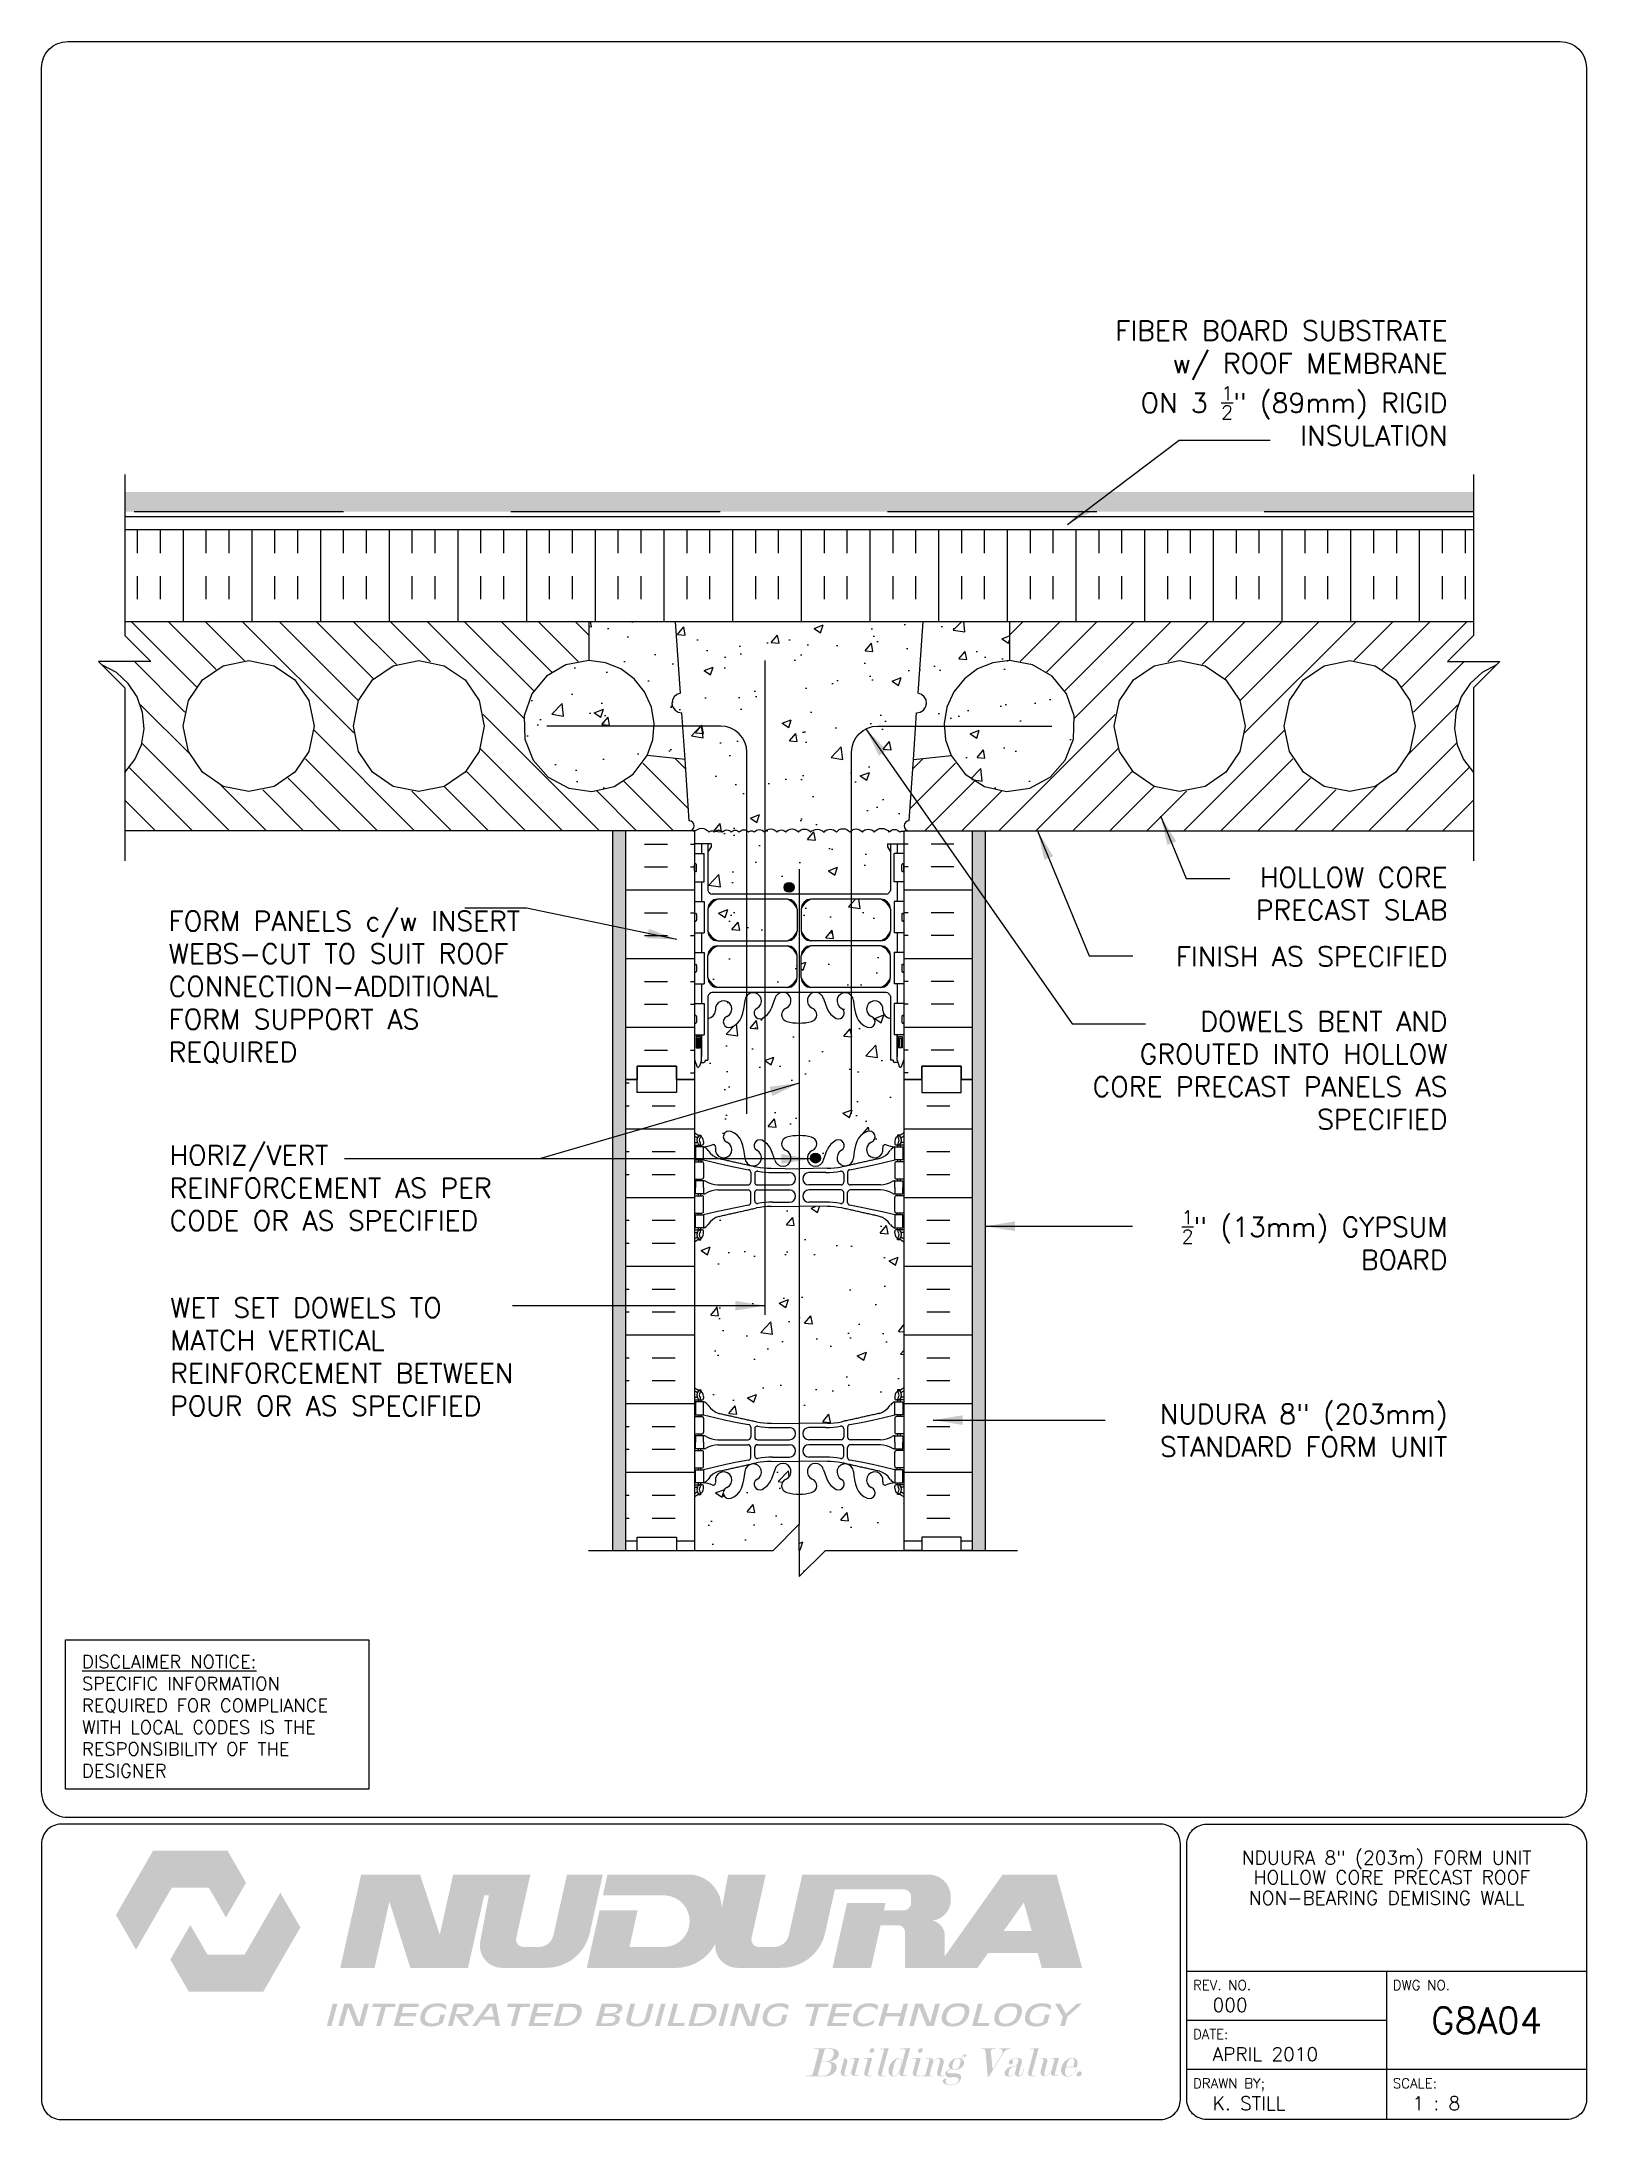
# Paper-space layout 'G8A04' of a CAD drawing. Header units: inches. Extents: x 0.42 to 7.8, y 0.49 to 10.41.
# The model-space entities are those that its viewports show. They can reach past a viewport. Long polylines and large blocks are cut down to what shows.
import ezdxf
from ezdxf.enums import TextEntityAlignment as Align

# ---------------------------------------------------------------- set-up
doc = ezdxf.new("R2010")
doc.units = ezdxf.units.IN
doc.header["$LTSCALE"] = 0.5
doc.header["$MEASUREMENT"] = 0
doc.linetypes.add('DASHED2', pattern=[0.375, 0.25, -0.125])
doc.linetypes.add('HIDDEN2', pattern=[0.1875, 0.125, -0.0625])
for name, color, linetype in [('HATCH', 12, 'Continuous'), ('Hidden2', 12, 'HIDDEN2'), ('line25', 2, 'Continuous'), ('LINE3', 3, 'Continuous'), ('LINE50', 5, 'Continuous'), ('LINE9', 9, 'Continuous'), ('LOGO', 7, 'Continuous'), ('TBK_LINE65', 3, 'Continuous'), ('TBK_TEXT', 4, 'Continuous'), ('TEXT', 4, 'Continuous'), ('Web_Edge', 9, 'Continuous')]:
    doc.layers.add(name, color=color, linetype=linetype)
doc.styles.add('DIM', font='romans.shx', dxfattribs={"width": 0.7})
doc.styles.add('ROMANS', font='romans.shx', dxfattribs={"height": 0.75})
doc.dimstyles.new('ext_12', dxfattribs={"dimscale": 12, "dimtxt": 0.09375, "dimasz": 0.09375, "dimexe": 0.09375, "dimexo": 0.0625, "dimgap": 0.0625, "dimtad": 1, "dimdec": 1, "dimzin": 3, "dimdsep": 46, "dimlunit": 4, "dimtxsty": 'DIM', "dimcen": 0.09, "dimdle": 0.09375, "dimclrt": 4, "dimadec": 0, "dimazin": 0, "dimtfac": 1, "dimtdec": 1, "dimtmove": 2, "dimatfit": 3, "dimfxl": 1, "dimfrac": 2, "dimtolj": 1, "dimtzin": 0, "dimarcsym": 0})
pattern_1 = [(50, (0, 0), (3.5863, -0.31376), [0.375, -4.125]), (355, (0, 0), (-0.693757, 3.76096), [0.3, -3.3]), (100.4514, (0.299, -0.026), (2.892544, 3.4472), [0.3187, -3.50571]), (46.1842, (0, 1), (5.33621, -0.8276), [0.5625, -6.1875]), (96.6356, (0.4447, 0.931), (4.67331, 4.87059), [0.47805, -5.25857]), (351.1842, (0, 1), (4.67331, 4.87059), [0.45, -4.95]), (21, (0.5, 0.75), (2.984535, -2.013094), [0.375, -4.125]), (326, (0.5, 0.75), (1.216577, 3.62575), [0.3, -3.3]), (71.4514, (0.7487, 0.5822), (4.20111, 1.612656), [0.3187, -3.50571]), (37.5, (0, 0), (0.060799, 1.664469), [0, -3.26, 0, -3.35, 0, -3.3125]), (7.5, (0, 0), (1.315348, 1.972059), [0, -1.91, 0, -3.185, 0, -1.2625]), (327.5, (-1.115, 0), (2.669112, -0.1127744), [0, -1.25, 0, -3.9, 0, -5.175]), (317.5, (-1.615, 0), (2.91593, 0.500525), [0, -1.625, 0, -2.59, 0, -3.675])]

psp = doc.layouts.new('G8A04')

# ---------------------------------------------------------------- texts
at = {"layer": 'TBK_TEXT', "color": 7, "style": 'ROMANS'}
for s, p in [('REV. NO.', (5.9215, 1.107)), ('DWG NO.', (6.876, 1.107)), ('DATE:', (5.9215, 0.8726)), ('DRAWN BY;', (5.9215, 0.6382)), ('SCALE:', (6.876, 0.6382))]:
    psp.add_text(s, height=0.04688, dxfattribs=at).set_placement(p)
at = {"layer": 'TEXT', "insert": (0.6134, 2.7065), "char_height": 0.0625, "width": 1.41371, "attachment_point": 1, "style": 'ROMANS'}
psp.add_mtext('{\\Fromans.shx|c1;\\LDISCLAIMER NOTICE:\\l\\PSPECIFIC INFORMATION REQUIRED FOR COMPLIANCE WITH LOCAL CODES IS THE RESPONSIBILITY OF THE DESIGNER}', dxfattribs=at)

msp = doc.modelspace()

# ---------------------------------------------------------------- texts
at = {"layer": 'TEXT', "char_height": 0.75, "style": 'ROMANS'}
for s, insert, width, attachment_point in [('\\A1;FIBER BOARD SUBSTRATE\\Pw/ ROOF MEMBRANE \\PON 3 {\\H0.7x;\\S1/2;}" (89mm) RIGID \\PINSULATION', (207.148, 196.246), 26.1134, 3), ('HOLLOW CORE PRECAST SLAB', (207.148, 175.362), 12.93494, 3), ('FORM PANELS c/w INSERT WEBS-CUT TO SUIT ROOF CONNECTION-ADDITIONAL\\PFORM SUPPORT AS \\PREQUIRED', (158.268, 170.777), 14.56613, 4), ('FINISH AS SPECIFIED', (207.148, 172.334), 15.67841, 3), ('DOWELS BENT AND GROUTED INTO HOLLOW CORE PRECAST PANELS AS SPECIFIED', (207.148, 169.857), 15.43481, 3), ('HORIZ/VERT REINFORCEMENT AS PER CODE OR AS SPECIFIED', (158.303, 164.741), 14.36832, 1), ('\\A1;{\\H0.7x;\\S1/2;}" (13mm) GYPSUM \\PBOARD', (207.148, 162.253), 17.21743, 3), ('WET SET DOWELS TO MATCH VERTICAL REINFORCEMENT BETWEEN POUR OR AS SPECIFIED', (158.326, 156.662), 15.31511, 4), ('NUDURA 8" (203mm) STANDARD FORM UNIT', (207.148, 154.848), 17.21743, 3)]:
    msp.add_mtext(s, dxfattribs=dict(at, insert=insert, width=width, attachment_point=attachment_point))

# ---------------------------------------------------------------- blocks, each defined once
blk = doc.blocks.new('TITLEBLOCK-Tag')
at = {"style": 'ROMANS'}
for tag, height, p in [('TITLE_LINE_1', 0.065, (0.927, -0.1328)), ('TITLE_LINE_2', 0.065, (0.9294, -0.2258)), ('CENTRE-LINE-3', 0.065, (0.927, -0.3246)), ('TITLE_LINE_4', 0.065, (0.927, -0.4299)), ('TITLE_LINE_5', 0.065, (0.927, -0.526)), ('DWG', 0.125, (1.4043, -0.9102))]:
    blk.add_attdef(tag, text='', height=height, dxfattribs=at).set_placement(p, align=Align.MIDDLE_CENTER)
for tag, p in [('LATEST_REVISION', (0.0954, -0.8366)), ('REVISION_DATE', (0.0954, -1.071)), ('DRAWN_BY', (0.0954, -1.3053)), ('SCALE', (1.0499, -1.3053))]:
    blk.add_attdef(tag, text='', height=0.065, dxfattribs=at).set_placement(p, align=Align.MIDDLE_LEFT)

# ---------------------------------------------------------------- hatches: boundary and pattern name
at = {"layer": 'HATCH'}
h = msp.add_hatch(dxfattribs=at)
h.set_pattern_fill('GRAVEL', color=256, style=0)
h.set_pattern_definition([(228.0128, (0.72, 1), (-7.999998232, -9.000001342), [0.134536, -13.319088]), (184.9697, (0.63, 0.9), (12.0000010515, 0.999991307), [0.230868, -22.855925]), (132.5104, (0.4, 0.88), (9.999990718, -11.000008674), [0.162788, -16.116032]), (267.2737, (0.01, 0.63), (0.999996018, 20.000000295), [0.210238, -20.813558]), (292.8337, (0, 0.42), (-5.0000099054, 11.999996412), [0.206155, -20.409373]), (357.2737, (0.08, 0.23), (-20.000000295, 0.999996018), [0.210238, -20.813558]), (37.6942, (0.29, 0.22), (-13.0000073456, -9.999990405), [0.278029, -27.524849]), (72.2553, (0.51, 0.39), (7.0000107627, 21.999996231), [0.262488, -25.986321]), (121.4296, (0.59, 0.64), (-8.000008234, 12.9999950365), [0.21095, -20.884073]), (175.2364, (0.48, 0.82), (11.000000946, -0.999991533), [0.240832, -11.800763]), (222.3974, (0.24, 0.84), (-12.000007351, -10.999992082), [0.311448, -30.833375]), (138.8141, (1, 0.62), (-7.000002947, 5.999997313), [0.106301, -10.523844]), (171.4692, (0.92, 0.69), (12.999998285, -2.00000791), [0.202237, -20.021511]), (225, (0.72, 0.72), (-1e-16, -1.0000003), [0.141421, -1.272792]), (203.1986, (0.65, 0.84), (4.99999973, 2.000001325), [0.076158, -7.539615]), (291.8014, (0.58, 0.81), (-0.99999991, 3.00000027), [0.107703, -5.277462]), (30.9638, (0.62, 0.71), (2.99999802, 2.00000248), [0.174929, -5.656023]), (161.5651, (0.77, 0.8), (2.00000043, -0.9999984), [0.126491, -3.035787]), (16.3895, (0, 0.81), (10.000002198, 2.99999271), [0.1772, -17.542845]), (70.3462, (0.17, 0.86), (-3.999995247, -11.000002136), [0.148661, -14.717408]), (293.1986, (0.77, 1), (-2.000001325, 4.99999973), [0.152315, -7.463458]), (343.6105, (0.83, 0.86), (-10.000002198, 2.99999271), [0.1772, -17.542845]), (339.444, (0, 0.19), (-5.000001845, 1.999995996), [0.17088, -8.373124]), (294.7751, (0.16, 0.13), (-4.99999219, 11.000003422), [0.143178, -14.174643]), (66.8014, (0.78, 0), (2.000001325, 4.99999973), [0.152315, -7.463458]), (17.354, (0.84, 0.14), (-13.000002019, -3.999994502), [0.167631, -16.595424]), (69.444, (0.29, 0), (-1.999995996, -5.000001845), [0.08544, -8.458564]), (101.3099, (0.72, 0), (-0.99999763, 4.00000075), [0.05099, -5.048029]), (165.9638, (0.71, 0.05), (3.00000055, -0.99999806), [0.206155, -3.91695]), (186.009, (0.51, 0.1), (9.999999751, 0.999999317), [0.19105, -18.913923]), (303.6901, (0.62, 0.62), (-1.00000133, 1.99999956), [0.144222, -3.461329]), (353.1572, (0.7, 0.5), (16.9999993655, -2.000007998), [0.251794, -24.927563]), (60.9454, (0.95, 0.47), (-4.000000027, -7.000000385), [0.102956, -10.192674]), (90, (1, 0.56), (-1, 1), [0.06, -0.94]), (120.2564, (0.49, 0.13), (3.999994887, -7.000002456), [0.138924, -13.75352]), (48.0128, (0.42, 0.25), (7.999998232, 9.000001342), [0.269072, -13.184552]), (0, (0.6, 0.45), (1, 1), [0.26, -0.74]), (325.3048, (0.86, 0.45), (-9.999994259, 7.00000861), [0.158114, -15.653274]), (254.0546, (0.99, 0.36), (-0.99999989, -4.00000013), [0.145602, -7.134508]), (207.646, (0.95, 0.22), (-18.999995807, -10.000007713), [0.237065, -23.469474]), (175.4261, (0.74, 0.11), (-13.0000005583, 0.999994801), [0.250799, -24.829074])])
h.paths.add_polyline_path([(208.148, 189.702), (156.592, 189.702), (156.592, 188.952), (208.148, 188.952)])
h = msp.add_hatch(dxfattribs=at)
h.set_pattern_fill('INSUL', color=256, scale=7, angle=90, style=0)
h.set_pattern_definition([(90, (82.7054, 29.8633), (-2.625, 2e-16), []), (90, (81.8304, 29.8633), (-2.625, 2e-16), [0.875, -0.875]), (90, (80.9554, 29.8633), (-2.625, 2e-16), [0.875, -0.875])])
h.paths.add_polyline_path([(156.592, 188.264), (156.592, 184.764), (208.148, 184.764), (208.148, 188.264)])
h = msp.add_hatch(dxfattribs=at)
h.set_pattern_fill('ANSI31', color=256, scale=8, style=0)
h.set_pattern_definition([(135, (364.2272, 0), (0.7071068, 0.7071068), [])])
h.paths.add_polyline_path([(156.592, 176.764), (156.592, 178.991, 0.545356), (155.715, 183.102), (155.592, 183.226), (156.592, 183.226), (157.592, 183.226), (156.592, 184.226), (156.592, 184.764), (173.33, 184.764), (174.33, 184.764), (174.33, 183.264, 1.788289), (176.56, 179.635), (178.006, 179.483), (178.169, 177.139, -1), (178.169, 176.764)])
h.paths.add_polyline_path([(170.33, 180.764, 1), (165.33, 180.764, 1)], flags=16)
h.paths.add_polyline_path([(163.83, 180.764, 1), (158.83, 180.764, 1)], flags=16)
h = msp.add_hatch(dxfattribs=at)
h.set_pattern_fill('AR-CONC', color=256, scale=0.5)
h.set_pattern_definition(pattern_1)
h.paths.add_polyline_path([(186.136, 167.913), (186.01, 167.913, -0.414214), (185.96, 167.963), (185.96, 167.993), (185.86, 167.993), (185.86, 169.595, -0.380392), (185.567, 169.89, 2.087231), (185.133, 169.665, -1), (184.97, 169.256, -0.21345), (184.578, 169.646, -0.068226), (184.442, 170.274, 1.753171), (183.991, 169.977, -0.940793), (183.788, 169.594, -0.173075), (183.442, 169.96), (183.299, 170.347, 1.612474), (182.868, 169.988, -0.734872), (182.844, 169.477, -0.068475), (182.37, 169.414, -0.068475), (181.896, 169.477, -0.734872), (181.873, 169.988, 1.612474), (181.441, 170.347), (181.299, 169.96, -0.173075), (180.953, 169.594, -0.940793), (180.749, 169.977, 1.753171), (180.298, 170.274, -0.068226), (180.163, 169.646, -0.21345), (179.771, 169.256, -1), (179.607, 169.665, 2.087231), (179.173, 169.89, -0.380397), (178.88, 169.595), (178.88, 167.993), (178.78, 167.993), (178.78, 167.963, -0.414214), (178.73, 167.913), (178.604, 167.913), (178.555, 167.763, -0.6), (178.455, 167.763), (178.37, 168.024), (178.37, 167.264), (178.37, 165.23, 0.088416), (178.516, 165.133), (178.606, 165.133), (178.606, 165.091, -0.249069), (178.716, 164.884), (178.716, 164.816, -0.414214), (178.654, 164.754), (178.606, 164.754), (178.606, 164.684), (178.711, 164.684, 0.085348), (179.041, 164.759, -0.669601), (179.173, 164.639, 2.087231), (179.607, 164.864, -1), (179.771, 165.272, -0.21345), (180.163, 164.883, -0.068226), (180.298, 164.255, 1.753171), (180.749, 164.552, -0.940793), (180.953, 164.935, -0.173075), (181.299, 164.569), (181.441, 164.182, 1.612474), (181.873, 164.541, -0.734872), (181.896, 165.052, -0.068475), (182.37, 165.114, -0.068475), (182.844, 165.052, -0.734872), (182.868, 164.541, 1.612474), (183.299, 164.182), (183.442, 164.569, -0.173075), (183.788, 164.935, -0.940793), (183.991, 164.552, 1.753171), (184.442, 164.255, -0.068226), (184.578, 164.883, -0.21345), (184.97, 165.272, -1), (185.133, 164.864, 2.087231), (185.567, 164.639, -0.669601), (185.7, 164.759, 0.085348), (186.029, 164.684), (186.134, 164.684), (186.134, 164.754), (186.087, 164.754, -0.414214), (186.024, 164.816), (186.024, 164.884, -0.249069), (186.134, 165.091), (186.134, 165.133), (186.224, 165.133, 0.088416), (186.37, 165.23), (186.37, 167.264), (186.37, 168.024), (186.285, 167.763, -0.6), (186.185, 167.763)])
h.paths.add_polyline_path([(182.294, 171.991, 0.225652), (181.919, 172.366), (179.255, 172.366, 0.225652), (178.88, 171.991), (178.88, 171.15, 0.225652), (179.255, 170.775), (181.919, 170.775, 0.225652), (182.294, 171.15)])
h.paths.add_polyline_path([(182.294, 173.773, 0.225652), (181.919, 174.148), (179.255, 174.148, 0.225652), (178.88, 173.773), (178.88, 172.932, 0.225652), (179.255, 172.557), (181.919, 172.557, 0.225652), (182.294, 172.932)])
h.paths.add_polyline_path([(185.86, 173.773, 0.225652), (185.485, 174.148), (182.822, 174.148, 0.225652), (182.447, 173.773), (182.447, 172.932, 0.225652), (182.822, 172.557), (185.485, 172.557, 0.225652), (185.86, 172.932)])
h.paths.add_polyline_path([(185.86, 171.991, 0.225652), (185.485, 172.366), (182.822, 172.366, 0.225652), (182.447, 171.991), (182.447, 171.15, 0.225652), (182.822, 170.775), (185.485, 170.775, 0.225652), (185.86, 171.15)])
h.paths.add_polyline_path([(185.86, 175.952), (185.74, 176.152), (185.74, 176.264), (186.37, 176.264), (186.37, 176.729, 0.434696), (186.213, 176.707, 0.520567), (185.808, 176.707, 0.520567), (185.24, 176.707, 0.520567), (184.786, 176.707, 0.520567), (184.305, 176.707, 0.520567), (183.792, 176.707, 0.497193), (183.319, 176.707, 0.446925), (182.804, 176.707, 0.520567), (182.339, 176.707, 0.520567), (181.856, 176.707, 0.520567), (181.525, 176.707, 0.520567), (181.041, 176.707, 0.520567), (180.646, 176.707, 0.520567), (180.43, 176.707, 0.520567), (180.074, 176.707, 0.520567), (179.772, 176.707, 0.520567), (179.441, 176.707, 0.520567), (179.121, 176.707, 0.520567), (178.927, 176.707, 0.494469), (178.37, 176.73), (178.37, 176.264), (179, 176.264), (179, 176.152), (178.88, 175.952), (178.88, 174.483, 0.268156), (179.041, 174.335), (185.699, 174.335, 0.268138), (185.86, 174.483)])
h.paths.add_polyline_path([(186.735, 179.483), (186.86, 181.27, 0.932515), (186.912, 182.016), (187.104, 184.764), (177.636, 184.764), (177.828, 182.016, 0.932515), (177.881, 181.27), (178.006, 179.483), (178.169, 177.139, -1), (178.169, 176.764), (178.37, 176.764), (178.37, 176.73, -0.494469), (178.927, 176.707, -0.520567), (179.121, 176.707, -0.520567), (179.441, 176.707, -0.520567), (179.772, 176.707, -0.520567), (180.074, 176.707, -0.520567), (180.43, 176.707, -0.520567), (180.646, 176.707, -0.520567), (181.041, 176.707, -0.520567), (181.525, 176.707, -0.520567), (181.856, 176.707, -0.520567), (182.339, 176.707, -0.520567), (182.804, 176.707, -0.446925), (183.319, 176.707, -0.497193), (183.792, 176.707, -0.520567), (184.305, 176.707, -0.520567), (184.786, 176.707, -0.520567), (185.24, 176.707, -0.520567), (185.808, 176.707, -0.520567), (186.213, 176.707, -0.434696), (186.37, 176.729), (186.37, 176.764), (186.571, 176.764, -1), (186.571, 177.139)])
h.paths.add_polyline_path([(174.33, 183.264, 1.788289), (176.56, 179.635, 0.559194)])
h.paths.add_polyline_path([(177.881, 181.27, -0.932515), (177.828, 182.016), (177.636, 184.764), (174.33, 184.764), (174.33, 183.264, -0.559194), (176.56, 179.635), (178.006, 179.483)])
h.paths.add_polyline_path([(190.411, 183.264, 0.559194), (188.181, 179.635, 1.788289)])
h.paths.add_polyline_path([(186.37, 151.299, 0.088416), (186.224, 151.396), (186.134, 151.396), (186.134, 151.438, -0.249069), (186.024, 151.645), (186.024, 151.713, -0.414214), (186.087, 151.775), (186.134, 151.775), (186.134, 151.845), (186.029, 151.845, 0.085348), (185.7, 151.77, -0.669601), (185.567, 151.89, 2.087231), (185.133, 151.665, -1), (184.97, 151.256, -0.21345), (184.578, 151.646, -0.068226), (184.442, 152.274, 1.753171), (183.991, 151.977, -0.940793), (183.788, 151.594, -0.173075), (183.442, 151.96), (183.299, 152.347, 1.612474), (182.868, 151.988, -0.734872), (182.844, 151.477, -0.068475), (182.37, 151.414, -0.068475), (181.896, 151.477, -0.734872), (181.873, 151.988, 1.612474), (181.441, 152.347), (181.299, 151.96, -0.173075), (180.953, 151.594, -0.940793), (180.749, 151.977, 1.753171), (180.298, 152.274, -0.068226), (180.163, 151.646, -0.21345), (179.771, 151.256, -1), (179.607, 151.665, 2.087231), (179.173, 151.89, -0.669601), (179.041, 151.77, 0.085348), (178.711, 151.845), (178.606, 151.845), (178.606, 151.775), (178.654, 151.775, -0.414214), (178.716, 151.713), (178.716, 151.645, -0.249069), (178.606, 151.438), (178.606, 151.396), (178.516, 151.396, 0.088416), (178.37, 151.299), (178.37, 149.264), (181.37, 149.264), (182.37, 150.264), (182.37, 149.264), (182.37, 148.264), (183.37, 149.264), (186.37, 149.264)])
edge = h.paths.add_edge_path()
edge.add_arc((186.024, 160.677), 0.5, 46.21089, 66.42182)
edge.add_line((186.224, 161.135), (186.134, 161.135))
edge.add_line((186.134, 161.135), (186.134, 161.177))
edge.add_arc((186.274, 161.384), 0.25, 180, 235.9442, ccw=False)
edge.add_line((186.024, 161.384), (186.024, 161.451))
edge.add_arc((186.087, 161.451), 0.0625, 90, 180, ccw=False)
edge.add_line((186.087, 161.514), (186.134, 161.514))
edge.add_line((186.134, 161.514), (186.134, 161.584))
edge.add_line((186.134, 161.584), (186.029, 161.584))
edge.add_arc((186.152, 161.926), 0.364, 214.97751, 250.33874, ccw=False)
edge.add_arc((185.229, 161.315), 0.743, 32.79192, 73.81071)
edge.add_spline(control_points=[(185.436, 162.029), (183.998, 162.35)], knot_values=[0, 0, 1, 1], degree=1, periodic=0)
edge.add_arc((183.442, 159.418), 2.984, 79.25462, 90.09947)
edge.add_line((183.437, 162.402), (182.37, 162.418))
edge.add_line((182.37, 162.418), (181.304, 162.402))
edge.add_arc((181.298, 159.418), 2.984, 89.90053, 100.74538)
edge.add_spline(control_points=[(180.742, 162.35), (179.305, 162.029)], knot_values=[0, 0, 1, 1], degree=1, periodic=0)
edge.add_arc((179.512, 161.315), 0.743, 106.18929, 147.20808)
edge.add_arc((178.589, 161.926), 0.364, 289.66126, 325.02249, ccw=False)
edge.add_line((178.711, 161.584), (178.606, 161.584))
edge.add_line((178.606, 161.584), (178.606, 161.514))
edge.add_line((178.606, 161.514), (178.654, 161.514))
edge.add_arc((178.654, 161.451), 0.0625, 0, 90, ccw=False)
edge.add_line((178.716, 161.451), (178.716, 161.384))
edge.add_arc((178.466, 161.384), 0.25, 304.0558, 360, ccw=False)
edge.add_line((178.606, 161.177), (178.606, 161.135))
edge.add_line((178.606, 161.135), (178.516, 161.135))
edge.add_arc((178.716, 160.677), 0.5, 113.57818, 133.78911)
edge.add_line((178.37, 161.038), (178.37, 155.491))
edge.add_arc((178.716, 155.852), 0.5, 226.21089, 246.42182)
edge.add_line((178.516, 155.394), (178.606, 155.394))
edge.add_line((178.606, 155.394), (178.606, 155.352))
edge.add_arc((178.466, 155.145), 0.25, 0, 55.9442, ccw=False)
edge.add_line((178.716, 155.145), (178.716, 155.078))
edge.add_arc((178.654, 155.078), 0.0625, -90, 0, ccw=False)
edge.add_line((178.654, 155.015), (178.606, 155.015))
edge.add_line((178.606, 155.015), (178.606, 154.945))
edge.add_line((178.606, 154.945), (178.711, 154.945))
edge.add_arc((178.589, 154.602), 0.364, 34.97751, 70.33874, ccw=False)
edge.add_arc((179.512, 155.214), 0.743, 212.79192, 253.81071)
edge.add_spline(control_points=[(179.305, 154.5), (180.742, 154.179)], knot_values=[0, 0, 1, 1], degree=1, periodic=0)
edge.add_arc((181.298, 157.111), 2.984, 259.25462, 270.09947)
edge.add_line((181.304, 154.127), (182.37, 154.111))
edge.add_line((182.37, 154.111), (183.437, 154.127))
edge.add_arc((183.442, 157.111), 2.984, 269.90053, 280.74538)
edge.add_spline(control_points=[(183.998, 154.179), (185.436, 154.5)], knot_values=[0, 0, 1, 1], degree=1, periodic=0)
edge.add_arc((185.229, 155.214), 0.743, 286.18929, 327.20808)
edge.add_arc((186.152, 154.602), 0.364, 109.66126, 145.02249, ccw=False)
edge.add_line((186.029, 154.945), (186.134, 154.945))
edge.add_line((186.134, 154.945), (186.134, 155.015))
edge.add_line((186.134, 155.015), (186.087, 155.015))
edge.add_arc((186.087, 155.078), 0.0625, 180, 270, ccw=False)
edge.add_line((186.024, 155.078), (186.024, 155.145))
edge.add_arc((186.274, 155.145), 0.25, 124.0558, 180, ccw=False)
edge.add_line((186.134, 155.352), (186.134, 155.394))
edge.add_line((186.134, 155.394), (186.224, 155.394))
edge.add_arc((186.024, 155.852), 0.5, 293.57818, 313.78911)
edge.add_line((186.37, 155.491), (186.37, 161.038))
h = msp.add_hatch(dxfattribs=at)
h.set_pattern_fill('ANSI31', color=256, scale=8, style=0)
h.set_pattern_definition([(45, (0.5133, 0), (-0.7071068, 0.7071068), [])])
h.paths.add_polyline_path([(208.148, 176.764), (208.148, 178.991, -0.545356), (209.025, 183.102), (209.148, 183.226), (208.148, 183.226), (207.148, 183.226), (208.148, 184.226), (208.148, 184.764), (191.411, 184.764), (190.411, 184.764), (190.411, 183.264, -1.788289), (188.181, 179.635), (186.735, 179.483), (186.571, 177.139, 1), (186.571, 176.764)])
h.paths.add_polyline_path([(194.411, 180.764, -1), (199.411, 180.764, -1)], flags=16)
h.paths.add_polyline_path([(200.911, 180.764, -1), (205.911, 180.764, -1)], flags=16)
h = msp.add_hatch(dxfattribs=at)
h.set_pattern_fill('AR-CONC', color=256, scale=0.5)
h.set_pattern_definition(pattern_1)
h.paths.add_polyline_path([(190.411, 184.764), (187.104, 184.764), (186.912, 182.016, -0.932515), (186.86, 181.27), (186.735, 179.483), (188.181, 179.635, -0.559194), (190.411, 183.264)])
h = msp.add_hatch(dxfattribs=at)
h.set_pattern_fill('AR-SAND', color=256, scale=0.25, style=0)
h.set_pattern_definition([(142.5, (351.20397, 8.65817), (0.01574834, 0.48170594), [0, -0.38, 0, -0.425, 0, -0.40625]), (172.5, (351.204, 8.6582), (-0.4424442, 0.7055365), [0, -0.205, 0, -0.3425, 0, -0.13125]), (212.5, (351.51147, 8.65817), (-0.7785355, 0.00141476), [0, -0.125, 0, -0.45, 0, -0.5875]), (222.5, (351.5115, 8.6582), (-0.7515317, 0.2194189), [0, -0.0625, 0, -0.295, 0, -0.3375])])
h.paths.add_polyline_path([(175.745, 167.205), (175.745, 149.264), (175.245, 149.264), (175.245, 176.764), (175.745, 176.764)])
h = msp.add_hatch(dxfattribs=at)
h.set_pattern_fill('INSUL', color=256, scale=7, style=0)
h.set_pattern_definition([(0, (-2747.7913, -229.745), (0, 2.625), []), (0, (-2747.7913, -228.87), (0, 2.625), [0.875, -0.875]), (0, (-2747.7913, -227.995), (0, 2.625), [0.875, -0.875])])
h.paths.add_polyline_path([(178.37, 176.764), (175.745, 176.764), (175.745, 167.264), (176.183, 167.264), (176.183, 167.764), (177.683, 167.764), (177.683, 167.264), (178.37, 167.264)])
h = msp.add_hatch(dxfattribs=at)
h.set_pattern_fill('INSUL', color=256, scale=7, style=0)
h.set_pattern_definition([(180, (3112.5319, -229.745), (0, 2.625), []), (180, (3112.5319, -228.87), (0, 2.625), [0.875, -0.875]), (180, (3112.5319, -227.995), (0, 2.625), [0.875, -0.875])])
h.paths.add_polyline_path([(188.995, 176.764), (186.37, 176.764), (186.37, 167.264), (187.058, 167.264), (187.058, 167.764), (188.558, 167.764), (188.558, 167.264), (188.995, 167.264)])
h = msp.add_hatch(dxfattribs=at)
h.set_pattern_fill('AR-SAND', color=256, scale=0.25, style=0)
h.set_pattern_definition([(37.5, (13.5366, 8.65817), (-0.01574834, 0.48170594), [0, -0.38, 0, -0.425, 0, -0.40625]), (7.5, (13.5366, 8.6582), (0.4424442, 0.7055365), [0, -0.205, 0, -0.3425, 0, -0.13125]), (327.5, (13.2291, 8.65817), (0.7785355, 0.00141476), [0, -0.125, 0, -0.45, 0, -0.5875]), (317.5, (13.2291, 8.6582), (0.7515317, 0.2194189), [0, -0.0625, 0, -0.295, 0, -0.3375])])
h.paths.add_polyline_path([(188.995, 167.205), (188.995, 149.264), (189.495, 149.264), (189.495, 176.764), (188.995, 176.764)])
h = msp.add_hatch(dxfattribs=at)
h.set_pattern_fill('INSUL', color=256, scale=7, style=0)
h.paths.add_polyline_path([(188.995, 167.264), (188.558, 167.264), (188.558, 166.764), (187.058, 166.764), (187.058, 167.264), (186.37, 167.264), (186.37, 149.264), (187.058, 149.264), (187.058, 149.764), (188.558, 149.764), (188.558, 149.264), (188.995, 149.264)])
h.paths.add_polyline_path([(178.37, 167.264), (177.683, 167.264), (177.683, 166.764), (176.183, 166.764), (176.183, 167.264), (175.745, 167.264), (175.745, 149.264), (176.183, 149.264), (176.183, 149.764), (177.683, 149.764), (177.683, 149.264), (178.37, 149.264)])
at = {"layer": 'LINE3'}
h = msp.add_hatch(color=256, dxfattribs=at)
h.paths.add_polyline_path([(182.17, 174.634, 0.831395), (181.801, 174.634)])
h.paths.add_polyline_path([(182.173, 174.6, 0.045935), (182.17, 174.634), (181.801, 174.634, 0.045935), (181.798, 174.6, 1)])
h = msp.add_hatch(color=256, dxfattribs=at)
h.paths.add_polyline_path([(183.178, 164.289, 0.831395), (182.81, 164.289)])
h.paths.add_polyline_path([(183.182, 164.254, 0.045935), (183.178, 164.289), (182.81, 164.289, 0.045935), (182.807, 164.254, 1)])

# ---------------------------------------------------------------- linework, layer by layer
at = {"layer": 'HATCH'}
msp.add_lwpolyline([(178.353, 176.707, -0.520567), (178.927, 176.707, -0.520567), (179.121, 176.707, -0.520567), (179.441, 176.707, -0.520567), (179.772, 176.707, -0.520567), (180.074, 176.707, -0.520567), (180.43, 176.707, -0.520567), (180.646, 176.707, -0.520567), (181.041, 176.707, -0.520567), (181.525, 176.707, -0.520567), (181.856, 176.707, -0.520567), (182.339, 176.707, -0.520567), (182.804, 176.707, -0.446925), (183.319, 176.707, -0.497193), (183.792, 176.707, -0.520567), (184.305, 176.707, -0.520567), (184.786, 176.707, -0.520567), (185.24, 176.707, -0.520567), (185.808, 176.707, -0.520567), (186.213, 176.707, -0.434696), (186.37, 176.729, -0.434696)], format="xyb", dxfattribs=at)
at = {"layer": 'Hidden2'}
for p, q in [((177.828, 182.016), (177.636, 184.764)), ((186.912, 182.016), (187.104, 184.764)), ((178.006, 179.483), (177.881, 181.27)), ((186.735, 179.483), (186.86, 181.27))]:
    msp.add_line(p, q, dxfattribs=at)
for centre, radius, start, end in [((174.33, 180.764), 2.5, 333.14542, 90), ((190.411, 180.764), 2.5, 90, 206.85458), ((177.881, 181.645), 0.375, 98, 270), ((186.86, 181.645), 0.375, 270, 82)]:
    msp.add_arc(centre, radius, start, end, dxfattribs=at)
at = {"layer": 'line25'}
for p, q in [((156.592, 184.764), (208.148, 184.764)), ((174.33, 184.764), (174.33, 183.264)), ((190.411, 184.764), (190.411, 183.264)), ((178.006, 179.483), (176.56, 179.635)), ((178.169, 177.139), (178.006, 179.483)), ((186.571, 177.139), (186.735, 179.483)), ((186.735, 179.483), (188.181, 179.635)), ((177.169, 176.764), (156.592, 176.764)), ((178.37, 176.764), (156.592, 176.764)), ((178.37, 176.764), (178.37, 167.264)), ((186.37, 176.764), (208.148, 176.764)), ((186.37, 176.764), (186.37, 167.264)), ((187.571, 176.764), (208.148, 176.764)), ((178.37, 175.889), (178.735, 175.889)), ((178.735, 174.809), (178.735, 175.889)), ((186.37, 175.889), (186.005, 175.889)), ((186.005, 174.809), (186.005, 175.889)), ((178.37, 174.809), (178.735, 174.809)), ((186.37, 174.809), (186.005, 174.809)), ((178.37, 174.059), (178.735, 174.059)), ((178.735, 174.059), (178.735, 172.859)), ((186.37, 174.059), (186.005, 174.059)), ((186.005, 174.059), (186.005, 172.859)), ((178.37, 172.859), (178.735, 172.859)), ((186.37, 172.859), (186.005, 172.859)), ((178.37, 172.109), (178.735, 172.109)), ((178.735, 172.109), (178.735, 170.909)), ((186.37, 172.109), (186.005, 172.109)), ((186.005, 172.109), (186.005, 170.909)), ((178.37, 170.909), (178.735, 170.909)), ((186.37, 170.909), (186.005, 170.909)), ((178.37, 170.159), (178.735, 170.159)), ((178.735, 170.159), (178.735, 168.959)), ((186.37, 170.159), (186.005, 170.159)), ((186.005, 170.159), (186.005, 168.959)), ((178.37, 168.959), (178.735, 168.959)), ((186.37, 168.959), (186.005, 168.959)), ((178.37, 167.264), (178.37, 149.264)), ((186.37, 167.264), (186.37, 149.264))]:
    msp.add_line(p, q, dxfattribs=at)
msp.add_lwpolyline([(208.148, 188.264), (156.592, 188.264)], dxfattribs=at)
for centre in [(161.33, 180.764), (167.83, 180.764), (196.911, 180.764), (203.411, 180.764)]:
    msp.add_circle(centre, 2.5, dxfattribs=at)
for centre, radius, start, end in [((154.83, 180.764), 2.5, 314.82616, 69.25062), ((174.33, 180.764), 2.5, 90, 333.14542), ((190.411, 180.764), 2.5, 206.85458, 90), ((209.911, 180.764), 2.5, 110.74938, 225.17384), ((178.169, 176.952), 0.188, 270, 90), ((186.571, 176.952), 0.188, 90, 270)]:
    msp.add_arc(centre, radius, start, end, dxfattribs=at)
at = {"layer": 'LINE3'}
for p, q in [((181.053, 183.264), (181.053, 158.267)), ((182.37, 175.29), (182.37, 150.257))]:
    msp.add_line(p, q, dxfattribs=at)
for points in [[(180.37, 165.949), (180.37, 179.764, 0.414214), (179.37, 180.764), (172.719, 180.764)], [(184.37, 165.949), (184.37, 179.764, -0.414214), (185.37, 180.764), (192.021, 180.764)]]:
    msp.add_lwpolyline(points, format="xyb", dxfattribs=at)
for centre in [(181.986, 174.6), (182.994, 164.254)]:
    msp.add_circle(centre, 0.188, dxfattribs=at)
at = {"layer": 'LINE50', "color": 9, "linetype": 'DASHED2'}
msp.add_line((208.148, 188.952), (156.592, 188.952), dxfattribs=at)
at = {"layer": 'LINE50'}
for p, q in [((175.745, 167.264), (175.745, 176.764)), ((188.995, 167.205), (188.995, 176.764)), ((175.745, 149.264), (175.745, 167.264)), ((188.995, 149.264), (188.995, 167.264))]:
    msp.add_line(p, q, dxfattribs=at)
for points in [[(178.37, 167.264), (177.683, 167.264), (177.683, 167.764), (176.183, 167.764), (176.183, 167.264), (175.745, 167.264)], [(175.745, 167.264), (176.183, 167.264), (176.183, 167.764), (177.683, 167.764), (177.683, 167.264), (178.37, 167.264)], [(186.37, 167.264), (187.058, 167.264), (187.058, 167.764), (188.558, 167.764), (188.558, 167.264), (188.995, 167.264)], [(188.995, 167.264), (188.558, 167.264), (188.558, 167.764), (187.058, 167.764), (187.058, 167.264), (186.37, 167.264)], [(175.745, 149.264), (176.183, 149.264), (176.183, 149.764), (177.683, 149.764), (177.683, 149.264), (178.37, 149.264)], [(188.995, 149.264), (188.558, 149.264), (188.558, 149.764), (187.058, 149.764), (187.058, 149.264), (186.37, 149.264)]]:
    msp.add_lwpolyline(points, dxfattribs=at)
at = {"layer": 'LINE9'}
for p, q in [((175.245, 149.264), (175.245, 176.764)), ((189.495, 149.264), (189.495, 176.764)), ((178.41, 175.499), (178.41, 175.499)), ((186.33, 175.499), (186.33, 175.499)), ((178.37, 175.239), (178.37, 175.459)), ((178.37, 175.404), (178.37, 175.404)), ((178.37, 175.294), (178.37, 175.294)), ((178.41, 175.199), (178.41, 175.199)), ((178.45, 175.239), (178.45, 175.459)), ((186.29, 175.239), (186.29, 175.459)), ((186.33, 175.199), (186.33, 175.199)), ((186.37, 175.239), (186.37, 175.459)), ((186.37, 175.404), (186.37, 175.404)), ((186.37, 175.294), (186.37, 175.294)), ((178.37, 173.569), (178.37, 173.349)), ((178.37, 173.514), (178.37, 173.514)), ((178.37, 173.404), (178.37, 173.404)), ((178.41, 173.609), (178.41, 173.609)), ((178.41, 173.309), (178.41, 173.309)), ((178.45, 173.569), (178.45, 173.349)), ((186.29, 173.569), (186.29, 173.349)), ((186.33, 173.609), (186.33, 173.609)), ((186.33, 173.309), (186.33, 173.309)), ((186.37, 173.569), (186.37, 173.349)), ((186.37, 173.514), (186.37, 173.514)), ((186.37, 173.404), (186.37, 173.404)), ((178.37, 171.619), (178.37, 171.399)), ((178.37, 171.564), (178.37, 171.564)), ((178.45, 171.619), (178.45, 171.399)), ((186.29, 171.619), (186.29, 171.399)), ((186.37, 171.619), (186.37, 171.399)), ((186.37, 171.564), (186.37, 171.564)), ((178.37, 171.454), (178.37, 171.454)), ((178.41, 171.359), (178.41, 171.359)), ((186.33, 171.359), (186.33, 171.359)), ((186.37, 171.454), (186.37, 171.454)), ((178.37, 169.669), (178.37, 169.449)), ((178.37, 169.614), (178.37, 169.614)), ((178.37, 169.504), (178.37, 169.504)), ((178.41, 169.709), (178.41, 169.709)), ((178.41, 169.409), (178.41, 169.409)), ((178.45, 169.669), (178.45, 169.449)), ((186.29, 169.669), (186.29, 169.449)), ((186.33, 169.709), (186.33, 169.709)), ((186.33, 169.409), (186.33, 169.409)), ((186.37, 169.669), (186.37, 169.449)), ((186.37, 169.614), (186.37, 169.614)), ((186.37, 169.504), (186.37, 169.504)), ((182.37, 150.264), (181.37, 149.264)), ((182.37, 149.264), (182.37, 150.264)), ((174.32, 149.264), (181.37, 149.264)), ((182.37, 149.264), (182.37, 148.264)), ((182.37, 148.264), (183.37, 149.264)), ((183.37, 149.264), (190.712, 149.264))]:
    msp.add_line(p, q, dxfattribs=at)
for points in [[(156.592, 190.382), (156.592, 184.226), (157.592, 183.226), (156.592, 183.226), (155.592, 183.226), (156.592, 182.226), (156.592, 175.614)], [(208.148, 190.382), (208.148, 184.226), (207.148, 183.226), (208.148, 183.226), (209.148, 183.226), (208.148, 182.226), (208.148, 175.614)], [(208.148, 188.764), (156.592, 188.764)]]:
    msp.add_lwpolyline(points, dxfattribs=at)
at = {"layer": 'LINE9', "linetype": 'DASHED2', "ltscale": 0.15}
for points in [[(177.683, 167.264), (177.683, 167.264), (177.683, 166.764), (176.183, 166.764), (176.183, 167.264), (176.183, 167.264)], [(177.683, 167.264), (177.683, 167.264), (177.683, 166.764), (176.183, 166.764), (176.183, 167.264), (176.183, 167.264)], [(187.058, 167.264), (187.058, 167.264), (187.058, 166.764), (188.558, 166.764), (188.558, 167.264), (188.558, 167.264)], [(187.058, 167.264), (187.058, 167.264), (187.058, 166.764), (188.558, 166.764), (188.558, 167.264), (188.558, 167.264)]]:
    msp.add_lwpolyline(points, dxfattribs=at)
at = {"layer": 'LINE9'}
for centre, start, end in [((178.41, 175.459), 90, 180), ((178.41, 175.459), 360, 90), ((186.33, 175.459), 90, 180), ((186.33, 175.459), 0, 90), ((178.41, 175.239), 180, 270), ((178.41, 175.239), 270, 0), ((186.33, 175.239), 180, 270), ((186.33, 175.239), 270, 0), ((178.41, 173.569), 90, 180), ((178.41, 173.349), 180, 270), ((178.41, 173.569), 0, 90), ((178.41, 173.349), 270, 0), ((186.33, 173.569), 90, 180), ((186.33, 173.349), 180, 270), ((186.33, 173.569), 360, 90), ((186.33, 173.349), 270, 0), ((178.41, 171.619), 90, 180), ((178.41, 171.619), 0, 90), ((186.33, 171.619), 90, 180), ((186.33, 171.619), 360, 90), ((178.41, 171.399), 180, 270), ((178.41, 171.399), 270, 0), ((186.33, 171.399), 180, 270), ((186.33, 171.399), 270, 0), ((178.41, 169.669), 90, 180), ((178.41, 169.449), 180, 270), ((178.41, 169.669), 0, 90), ((178.41, 169.449), 270, 0), ((186.33, 169.669), 90, 180), ((186.33, 169.449), 180, 270), ((186.33, 169.669), 360, 90), ((186.33, 169.449), 270, 0)]:
    msp.add_arc(centre, 0.04, start, end, dxfattribs=at)
at = {"layer": 'Web_Edge'}
for p, q in [((179, 176.264), (178.37, 176.264)), ((178.88, 176.264), (178.88, 174.483)), ((179, 176.152), (178.88, 175.952)), ((179, 176.152), (178.88, 175.952)), ((179, 176.264), (179, 176.152)), ((179, 176.264), (179, 176.152)), ((185.74, 176.264), (186.37, 176.264)), ((185.74, 176.264), (185.74, 176.152)), ((185.74, 176.264), (185.74, 176.152)), ((185.74, 176.152), (185.86, 175.952)), ((185.74, 176.152), (185.86, 175.952)), ((185.86, 176.264), (185.86, 174.483)), ((185.699, 174.335), (179.041, 174.335)), ((181.919, 174.148), (179.255, 174.148)), ((185.485, 174.148), (182.822, 174.148)), ((178.88, 173.773), (178.88, 172.932)), ((182.294, 173.773), (182.294, 172.932)), ((182.447, 173.773), (182.447, 172.933)), ((185.86, 173.773), (185.86, 172.932)), ((179.255, 172.557), (181.919, 172.557)), ((179.255, 172.366), (181.919, 172.366)), ((185.485, 172.557), (182.822, 172.557)), ((185.485, 172.366), (182.822, 172.366)), ((178.88, 171.15), (178.88, 171.991)), ((182.294, 171.15), (182.294, 171.991)), ((182.447, 171.15), (182.447, 171.99)), ((185.86, 171.15), (185.86, 171.991)), ((181.919, 170.775), (179.255, 170.775)), ((185.485, 170.775), (182.822, 170.775)), ((178.88, 170.44), (178.88, 167.993)), ((185.699, 170.588), (179.041, 170.588)), ((181.441, 170.347), (181.299, 169.96)), ((183.299, 170.347), (183.442, 169.96)), ((185.86, 170.44), (185.86, 167.993)), ((178.63, 167.993), (178.63, 168.959)), ((186.11, 167.993), (186.11, 168.959)), ((178.37, 168.024), (178.455, 167.763)), ((178.63, 167.993), (178.555, 167.763)), ((178.604, 167.913), (178.73, 167.913)), ((178.78, 167.993), (178.88, 167.993)), ((178.78, 167.993), (178.78, 167.963)), ((178.78, 167.963), (178.78, 167.963)), ((185.96, 167.993), (185.86, 167.993)), ((185.96, 167.993), (185.96, 167.963)), ((185.96, 167.963), (185.96, 167.963)), ((186.136, 167.913), (186.01, 167.913)), ((186.11, 167.993), (186.185, 167.763)), ((186.37, 168.024), (186.285, 167.763)), ((178.37, 164.854), (178.448, 164.854)), ((178.37, 164.754), (178.654, 164.754)), ((178.516, 165.133), (178.606, 165.133)), ((178.516, 164.754), (178.516, 164.684)), ((178.606, 165.133), (178.606, 165.091)), ((178.606, 164.754), (178.606, 164.684)), ((178.716, 164.884), (178.716, 164.816)), ((181.441, 164.182), (181.299, 164.569)), ((183.299, 164.182), (183.442, 164.569)), ((186.024, 164.884), (186.024, 164.816)), ((186.37, 164.754), (186.087, 164.754)), ((186.224, 165.133), (186.134, 165.133)), ((186.134, 165.133), (186.134, 165.091)), ((186.134, 164.754), (186.134, 164.684)), ((186.224, 164.754), (186.224, 164.684)), ((186.37, 164.854), (186.292, 164.854)), ((178.37, 164.114), (178.654, 164.114)), ((178.516, 164.184), (178.516, 164.114)), ((178.606, 164.184), (178.606, 164.114)), ((178.716, 164.051), (178.716, 163.516)), ((180.518, 163.714), (180.518, 163.329)), ((180.671, 163.652), (180.671, 163.329)), ((181.304, 163.866), (182.37, 163.85)), ((181.351, 163.698), (181.998, 163.698)), ((183.437, 163.866), (182.37, 163.85)), ((183.39, 163.698), (182.743, 163.698)), ((184.07, 163.652), (184.07, 163.329)), ((184.222, 163.714), (184.222, 163.329)), ((186.024, 164.051), (186.024, 163.516)), ((186.37, 164.114), (186.087, 164.114)), ((186.134, 164.184), (186.134, 164.114)), ((186.224, 164.184), (186.224, 164.114)), ((178.37, 163.454), (178.654, 163.454)), ((178.37, 162.814), (178.654, 162.814)), ((178.516, 163.454), (178.516, 163.384)), ((178.516, 162.814), (178.516, 162.884)), ((178.606, 163.454), (178.606, 163.384)), ((178.606, 162.814), (178.606, 162.884)), ((179.264, 163.228), (180.418, 163.229)), ((179.264, 163.039), (180.418, 163.039)), ((180.518, 162.554), (180.518, 162.939)), ((180.671, 162.616), (180.671, 162.939)), ((180.771, 163.229), (181.998, 163.229)), ((180.771, 163.039), (181.998, 163.039)), ((183.97, 163.229), (182.743, 163.229)), ((183.97, 163.039), (182.743, 163.039)), ((184.07, 162.616), (184.07, 162.939)), ((184.222, 162.554), (184.222, 162.939)), ((185.477, 163.228), (184.322, 163.229)), ((185.477, 163.039), (184.322, 163.039)), ((186.37, 163.454), (186.087, 163.454)), ((186.37, 162.814), (186.087, 162.814)), ((186.134, 163.454), (186.134, 163.384)), ((186.134, 162.814), (186.134, 162.884)), ((186.224, 163.454), (186.224, 163.384)), ((186.224, 162.814), (186.224, 162.884)), ((178.37, 162.154), (178.654, 162.154)), ((178.516, 162.084), (178.516, 162.154)), ((178.606, 162.084), (178.606, 162.154)), ((178.716, 162.216), (178.716, 162.751)), ((181.304, 162.402), (182.37, 162.418)), ((181.351, 162.57), (181.998, 162.57)), ((183.437, 162.402), (182.37, 162.418)), ((183.39, 162.57), (182.743, 162.57)), ((186.024, 162.216), (186.024, 162.751)), ((186.37, 162.154), (186.087, 162.154)), ((186.134, 162.084), (186.134, 162.154)), ((186.224, 162.084), (186.224, 162.154)), ((178.37, 161.514), (178.654, 161.514)), ((178.37, 161.414), (178.448, 161.414)), ((178.516, 161.514), (178.516, 161.584)), ((178.606, 161.514), (178.606, 161.584)), ((178.716, 161.384), (178.716, 161.451)), ((186.024, 161.384), (186.024, 161.451)), ((186.37, 161.514), (186.087, 161.514)), ((186.134, 161.514), (186.134, 161.584)), ((186.224, 161.514), (186.224, 161.584)), ((186.37, 161.414), (186.292, 161.414)), ((178.516, 161.135), (178.606, 161.135)), ((178.606, 161.135), (178.606, 161.177)), ((186.134, 161.135), (186.134, 161.177)), ((186.224, 161.135), (186.134, 161.135)), ((178.37, 155.115), (178.448, 155.115)), ((178.37, 155.015), (178.654, 155.015)), ((178.516, 155.394), (178.606, 155.394)), ((178.516, 155.015), (178.516, 154.945)), ((178.606, 155.394), (178.606, 155.352)), ((178.606, 155.015), (178.606, 154.945)), ((178.716, 155.145), (178.716, 155.078)), ((186.024, 155.145), (186.024, 155.078)), ((186.37, 155.015), (186.087, 155.015)), ((186.224, 155.394), (186.134, 155.394)), ((186.134, 155.394), (186.134, 155.352)), ((186.134, 155.015), (186.134, 154.945)), ((186.224, 155.015), (186.224, 154.945)), ((186.37, 155.115), (186.292, 155.115)), ((178.37, 154.375), (178.654, 154.375)), ((178.516, 154.445), (178.516, 154.375)), ((178.606, 154.445), (178.606, 154.375)), ((178.716, 154.313), (178.716, 153.778)), ((181.304, 154.127), (182.37, 154.111)), ((183.437, 154.127), (182.37, 154.111)), ((186.024, 154.313), (186.024, 153.778)), ((186.37, 154.375), (186.087, 154.375)), ((186.134, 154.445), (186.134, 154.375)), ((186.224, 154.445), (186.224, 154.375)), ((178.37, 153.715), (178.654, 153.715)), ((178.516, 153.715), (178.516, 153.645)), ((178.606, 153.715), (178.606, 153.645)), ((179.264, 153.49), (180.418, 153.49)), ((179.264, 153.3), (180.418, 153.3)), ((180.518, 153.975), (180.518, 153.59)), ((180.671, 153.913), (180.671, 153.59)), ((180.771, 153.49), (181.998, 153.49)), ((180.771, 153.3), (181.998, 153.3)), ((181.351, 153.959), (181.998, 153.959)), ((183.39, 153.959), (182.743, 153.959)), ((183.97, 153.49), (182.743, 153.49)), ((183.97, 153.3), (182.743, 153.3)), ((184.07, 153.913), (184.07, 153.59)), ((184.222, 153.975), (184.222, 153.59)), ((185.477, 153.49), (184.322, 153.49)), ((185.477, 153.3), (184.322, 153.3)), ((186.37, 153.715), (186.087, 153.715)), ((186.134, 153.715), (186.134, 153.645)), ((186.224, 153.715), (186.224, 153.645)), ((178.37, 153.075), (178.654, 153.075)), ((178.516, 153.075), (178.516, 153.145)), ((178.606, 153.075), (178.606, 153.145)), ((178.716, 152.478), (178.716, 153.013)), ((180.518, 152.815), (180.518, 153.2)), ((180.671, 152.877), (180.671, 153.2)), ((181.304, 152.663), (182.37, 152.679)), ((181.351, 152.831), (181.998, 152.831)), ((183.437, 152.663), (182.37, 152.679)), ((183.39, 152.831), (182.743, 152.831)), ((184.07, 152.877), (184.07, 153.2)), ((184.222, 152.815), (184.222, 153.2)), ((186.024, 152.478), (186.024, 153.013)), ((186.37, 153.075), (186.087, 153.075)), ((186.134, 153.075), (186.134, 153.145)), ((186.224, 153.075), (186.224, 153.145)), ((178.37, 152.415), (178.654, 152.415)), ((178.37, 151.775), (178.654, 151.775)), ((178.37, 151.675), (178.448, 151.675)), ((178.516, 152.345), (178.516, 152.415)), ((178.516, 151.775), (178.516, 151.845)), ((178.606, 152.345), (178.606, 152.415)), ((178.606, 151.775), (178.606, 151.845)), ((178.716, 151.645), (178.716, 151.713)), ((181.441, 152.347), (181.299, 151.96)), ((183.299, 152.347), (183.442, 151.96)), ((186.024, 151.645), (186.024, 151.713)), ((186.37, 152.415), (186.087, 152.415)), ((186.37, 151.775), (186.087, 151.775)), ((186.134, 152.345), (186.134, 152.415)), ((186.134, 151.775), (186.134, 151.845)), ((186.224, 152.345), (186.224, 152.415)), ((186.224, 151.775), (186.224, 151.845)), ((186.37, 151.675), (186.292, 151.675)), ((178.516, 151.396), (178.606, 151.396)), ((178.606, 151.396), (178.606, 151.438)), ((186.134, 151.396), (186.134, 151.438)), ((186.224, 151.396), (186.134, 151.396))]:
    msp.add_line(p, q, dxfattribs=at)
for points in [[(178.63, 176.264), (178.63, 175.889)], [(186.11, 176.264), (186.11, 175.889)], [(178.63, 174.809), (178.63, 174.059)], [(186.11, 174.809), (186.11, 174.059)], [(178.63, 172.859), (178.63, 172.109)], [(186.11, 172.859), (186.11, 172.109)], [(178.63, 170.909), (178.63, 170.159)], [(186.11, 170.909), (186.11, 170.159)], [(178.63, 168.959), (178.63, 168.143)], [(186.11, 168.959), (186.11, 168.143)], [(178.711, 163.134), (178.711, 163.384), (178.411, 163.384), (178.411, 163.134)], [(178.711, 163.134), (178.711, 162.884), (178.411, 162.884), (178.411, 163.134)], [(186.029, 163.134), (186.029, 163.384), (186.329, 163.384), (186.329, 163.134)], [(186.029, 163.134), (186.029, 162.884), (186.329, 162.884), (186.329, 163.134)], [(178.711, 153.395), (178.711, 153.645), (178.411, 153.645), (178.411, 153.395)], [(178.711, 153.395), (178.711, 153.145), (178.411, 153.145), (178.411, 153.395)], [(186.029, 153.395), (186.029, 153.645), (186.329, 153.645), (186.329, 153.395)], [(186.029, 153.395), (186.029, 153.145), (186.329, 153.145), (186.329, 153.395)]]:
    msp.add_lwpolyline(points, dxfattribs=at)
for points in [[(178.58, 168.903), (178.43, 168.903), (178.43, 168.463), (178.58, 168.463)], [(178.54, 168.843), (178.47, 168.843), (178.47, 168.463), (178.54, 168.463)], [(186.16, 168.903), (186.31, 168.903), (186.31, 168.463), (186.16, 168.463)], [(186.2, 168.843), (186.27, 168.843), (186.27, 168.463), (186.2, 168.463)], [(178.411, 164.184), (178.711, 164.184), (178.711, 164.684), (178.411, 164.684)], [(186.329, 164.184), (186.029, 164.184), (186.029, 164.684), (186.329, 164.684)], [(178.411, 162.084), (178.711, 162.084), (178.711, 161.584), (178.411, 161.584)], [(186.329, 162.084), (186.029, 162.084), (186.029, 161.584), (186.329, 161.584)], [(178.411, 154.445), (178.711, 154.445), (178.711, 154.945), (178.411, 154.945)], [(186.329, 154.445), (186.029, 154.445), (186.029, 154.945), (186.329, 154.945)], [(178.411, 152.345), (178.711, 152.345), (178.711, 151.845), (178.411, 151.845)], [(186.329, 152.345), (186.029, 152.345), (186.029, 151.845), (186.329, 151.845)]]:
    msp.add_lwpolyline(points, close=True, dxfattribs=at)
for centre, radius, start, end in [((179.089, 174.549), 0.219, 197.38801, 257.4322), ((179.462, 173.566), 0.617, 109.56816, 160.43184), ((179.255, 173.773), 0.375, 90, 180), ((181.712, 173.566), 0.617, 19.56816, 70.43184), ((181.919, 173.773), 0.375, 360, 90), ((183.028, 173.566), 0.617, 109.56816, 160.43184), ((182.822, 173.773), 0.375, 90, 180), ((185.278, 173.566), 0.617, 19.56816, 70.43184), ((185.485, 173.773), 0.375, 360, 90), ((185.652, 174.549), 0.219, 282.5678, 342.60827), ((179.462, 173.139), 0.617, 199.56816, 250.43184), ((179.255, 172.932), 0.375, 180, 270), ((179.462, 171.784), 0.617, 109.56816, 160.43184), ((179.255, 171.991), 0.375, 90, 180), ((181.712, 173.139), 0.617, 289.56816, 340.43184), ((181.919, 172.932), 0.375, 270, 0), ((181.712, 171.784), 0.617, 19.56816, 70.43184), ((181.919, 171.991), 0.375, 360, 90), ((183.028, 173.139), 0.617, 199.56816, 250.43184), ((182.822, 172.932), 0.375, 180, 270), ((183.028, 171.784), 0.617, 109.56816, 160.43184), ((182.822, 171.991), 0.375, 90, 180), ((185.278, 173.139), 0.617, 289.56816, 340.43184), ((185.485, 172.932), 0.375, 270, 0), ((185.278, 171.784), 0.617, 19.56816, 70.43184), ((185.485, 171.991), 0.375, 360, 90), ((179.462, 171.357), 0.617, 199.56816, 250.43184), ((179.255, 171.15), 0.375, 180, 270), ((181.712, 171.357), 0.617, 289.56816, 340.43184), ((181.919, 171.15), 0.375, 270, 0), ((183.028, 171.357), 0.617, 199.56816, 250.43184), ((182.822, 171.15), 0.375, 180, 270), ((185.278, 171.357), 0.617, 289.56816, 340.43184), ((185.485, 171.15), 0.375, 270, 0), ((179.089, 170.374), 0.219, 102.5678, 162.61179), ((179.481, 169.952), 0.314, 293.80837, 191.41138), ((177.941, 170.454), 2.365, 339.99849, 355.61053), ((180.612, 170.259), 0.314, 296.06517, 177.26429), ((180.863, 169.791), 0.217, 121.46299, 294.47356), ((180.612, 170.262), 0.75, 297.02953, 336.30625), ((181.746, 170.274), 0.314, 293.80837, 166.58537), ((181.965, 169.736), 0.268, 109.96625, 255.21081), ((182.994, 170.274), 0.314, 13.41463, 246.19163), ((182.776, 169.736), 0.268, 284.78919, 70.03375), ((184.128, 170.262), 0.75, 203.69375, 242.97047), ((183.878, 169.791), 0.217, 245.52644, 58.53701), ((184.129, 170.259), 0.314, 2.73571, 243.93483), ((186.8, 170.454), 2.365, 184.38947, 200.00151), ((185.26, 169.952), 0.314, 348.58862, 246.19163), ((185.652, 170.374), 0.219, 17.39173, 77.4322), ((178.861, 169.907), 0.313, 273.55439, 356.86106), ((179.689, 169.461), 0.22, 111.80375, 291.80375), ((179.532, 169.89), 0.677, 290.68025, 338.87611), ((182.359, 171.168), 1.754, 254.70817, 270.37708), ((182.382, 171.168), 1.754, 269.62292, 285.29183), ((185.209, 169.89), 0.677, 201.12389, 249.31975), ((185.052, 169.461), 0.22, 248.19625, 68.19625), ((185.88, 169.907), 0.313, 183.13894, 266.44461), ((178.505, 167.79), 0.0567, 208.07249, 331.92751), ((178.73, 167.963), 0.05, 270, 0), ((186.01, 167.963), 0.05, 180, 270), ((186.235, 167.79), 0.0567, 208.07249, 331.92751), ((178.716, 165.591), 0.5, 226.21089, 250.52878), ((179.689, 165.068), 0.22, 68.19625, 248.19625), ((179.532, 164.639), 0.677, 21.12389, 69.31975), ((185.209, 164.639), 0.677, 110.68025, 158.87611), ((185.052, 165.068), 0.22, 291.80375, 111.80375), ((186.024, 165.591), 0.5, 289.47122, 313.78911), ((178.716, 165.591), 0.6, 234.78322, 245.07477), ((178.448, 164.873), 0.0196, 269.40316, 15.4901), ((178.71, 164.938), 0.25, 140.11451, 222.46087), ((178.454, 165.028), 0.021, 343.464, 63.99573), ((178.552, 165.069), 0.045, 321.448, 139.1879), ((178.559, 164.8), 0.045, 222.46087, 42.46087), ((178.466, 164.884), 0.25, 0, 70.52878), ((178.71, 164.938), 0.16, 140.00008, 222.46087), ((178.654, 164.816), 0.0625, 270, 0), ((178.656, 165.68), 0.997, 273.15379, 293.1467), ((178.589, 164.341), 0.364, 34.97751, 70.33874), ((179.512, 164.953), 0.743, 212.79192, 253.81071), ((179.082, 164.672), 0.0968, 340.15513, 110.43307), ((179.481, 164.577), 0.314, 168.58862, 66.19163), ((177.941, 164.074), 2.365, 4.38947, 20.00151), ((180.612, 164.27), 0.314, 182.73571, 63.93483), ((180.863, 164.737), 0.217, 65.52644, 238.53701), ((180.612, 164.267), 0.75, 23.69375, 62.97047), ((181.746, 164.254), 0.314, 193.41463, 66.19163), ((181.965, 164.793), 0.268, 104.78919, 250.03375), ((182.359, 163.36), 1.754, 89.62292, 105.29183), ((182.382, 163.36), 1.754, 74.70817, 90.37708), ((182.994, 164.254), 0.314, 113.80837, 346.58537), ((182.776, 164.793), 0.268, 289.96625, 75.21081), ((184.128, 164.267), 0.75, 117.02953, 156.30625), ((183.878, 164.737), 0.217, 301.46299, 114.47356), ((184.129, 164.27), 0.314, 116.06517, 357.26429), ((186.8, 164.074), 2.365, 159.99849, 175.61053), ((185.26, 164.577), 0.314, 113.80837, 11.41138), ((185.229, 164.953), 0.743, 286.18929, 327.20808), ((185.658, 164.672), 0.0968, 69.56693, 199.84487), ((186.084, 165.68), 0.997, 246.8533, 266.84621), ((186.152, 164.341), 0.364, 109.66126, 145.02249), ((186.274, 164.884), 0.25, 109.47122, 180), ((186.087, 164.816), 0.0625, 180, 270), ((186.182, 164.8), 0.045, 137.53913, 317.53913), ((186.188, 165.069), 0.045, 40.8121, 218.552), ((186.031, 164.938), 0.16, 317.53913, 39.99992), ((186.031, 164.938), 0.25, 317.53913, 39.88549), ((186.286, 165.028), 0.021, 116.00427, 196.536), ((186.292, 164.873), 0.0196, 164.5099, 270.59684), ((186.024, 165.591), 0.6, 294.92523, 305.21678), ((178.654, 164.051), 0.0625, 0, 90), ((185.52, 191.604), 28.253, 256.05522, 259.63434), ((180.418, 163.714), 0.1, 360, 79.63434), ((180.771, 163.652), 0.1, 79.25462, 180), ((181.298, 166.85), 2.984, 259.25462, 270.09947), ((181.346, 166.682), 2.984, 259.25462, 270.09947), ((181.998, 163.464), 0.234, 270, 90), ((182.743, 163.464), 0.234, 90, 270), ((183.395, 166.682), 2.984, 269.90053, 280.74538), ((183.442, 166.85), 2.984, 269.90053, 280.74538), ((183.97, 163.652), 0.1, 0, 100.74538), ((184.322, 163.714), 0.1, 100.36566, 180), ((179.221, 191.604), 28.253, 280.36566, 283.94478), ((186.087, 164.051), 0.0625, 90, 180), ((178.654, 163.516), 0.0625, 270, 0), ((178.654, 162.751), 0.0625, 0, 90), ((178.707, 163.165), 0.219, 60.49375, 88.91995), ((178.707, 163.103), 0.219, 271.08005, 299.50625), ((179.349, 164.385), 1.16, 242.5844, 265.80325), ((179.349, 161.883), 1.16, 94.19675, 117.4156), ((180.418, 163.329), 0.1, 270.03876, 360), ((180.418, 162.939), 0.1, 0, 89.96124), ((180.771, 163.329), 0.1, 180, 270), ((180.771, 162.939), 0.1, 90, 180), ((181.998, 162.804), 0.234, 270, 90), ((182.743, 162.804), 0.234, 90, 270), ((183.97, 163.329), 0.1, 270, 0), ((183.97, 162.939), 0.1, 0, 90), ((184.322, 163.329), 0.1, 180, 269.96124), ((184.322, 162.939), 0.1, 90.03876, 180), ((185.392, 164.385), 1.16, 274.19675, 297.4156), ((185.392, 161.883), 1.16, 62.5844, 85.80325), ((186.033, 163.165), 0.219, 91.08005, 119.50625), ((186.033, 163.103), 0.219, 240.49375, 268.91995), ((186.087, 163.516), 0.0625, 180, 270), ((186.087, 162.751), 0.0625, 90, 180), ((178.654, 162.216), 0.0625, 270, 0), ((185.52, 134.664), 28.253, 100.36566, 103.94478), ((179.512, 161.315), 0.743, 106.18929, 147.20808), ((180.418, 162.554), 0.1, 280.36566, 0), ((180.771, 162.616), 0.1, 180, 280.74538), ((181.298, 159.418), 2.984, 89.90053, 100.74538), ((181.346, 159.586), 2.984, 89.90053, 100.74538), ((183.395, 159.586), 2.984, 79.25462, 90.09947), ((183.442, 159.418), 2.984, 79.25462, 90.09947), ((183.97, 162.616), 0.1, 259.25462, 0), ((184.322, 162.554), 0.1, 180, 259.63434), ((179.221, 134.664), 28.253, 76.05522, 79.63434), ((185.229, 161.315), 0.743, 32.79192, 73.81071), ((186.087, 162.216), 0.0625, 180, 270), ((178.716, 160.677), 0.6, 114.92523, 125.21678), ((178.448, 161.394), 0.0196, 344.5099, 90.59684), ((178.71, 161.329), 0.25, 137.53913, 219.88549), ((178.454, 161.24), 0.021, 296.00427, 16.536), ((178.552, 161.198), 0.045, 220.8121, 38.552), ((178.559, 161.468), 0.045, 317.53913, 137.53913), ((178.71, 161.329), 0.16, 137.53913, 219.99992), ((178.466, 161.384), 0.25, 289.47122, 360), ((178.654, 161.451), 0.0625, 360, 90), ((178.589, 161.926), 0.364, 289.66126, 325.02249), ((186.152, 161.926), 0.364, 214.97751, 250.33874), ((186.087, 161.451), 0.0625, 90, 180), ((186.274, 161.384), 0.25, 180, 250.52878), ((186.182, 161.468), 0.045, 42.46087, 222.46087), ((186.188, 161.198), 0.045, 141.448, 319.1879), ((186.031, 161.329), 0.16, 320.00008, 42.46087), ((186.031, 161.329), 0.25, 320.11451, 42.46087), ((186.286, 161.24), 0.021, 163.464, 243.99573), ((186.292, 161.394), 0.0196, 89.40316, 195.4901), ((186.024, 160.677), 0.6, 54.78322, 65.07477), ((178.716, 160.677), 0.5, 109.47122, 133.78911), ((186.024, 160.677), 0.5, 46.21089, 70.52878), ((178.716, 155.852), 0.5, 226.21089, 250.52878), ((178.716, 155.852), 0.6, 234.78322, 245.07477), ((178.448, 155.135), 0.0196, 269.40316, 15.4901), ((178.71, 155.2), 0.25, 140.11451, 222.46087), ((178.454, 155.289), 0.021, 343.464, 63.99573), ((178.552, 155.33), 0.045, 321.448, 139.1879), ((178.559, 155.061), 0.045, 222.46087, 42.46087), ((178.466, 155.145), 0.25, 0, 70.52878), ((178.71, 155.2), 0.16, 140.00008, 222.46087), ((178.654, 155.078), 0.0625, 270, 0), ((178.589, 154.602), 0.364, 34.97751, 70.33874), ((186.152, 154.602), 0.364, 109.66126, 145.02249), ((186.274, 155.145), 0.25, 109.47122, 180), ((186.087, 155.078), 0.0625, 180, 270), ((186.182, 155.061), 0.045, 137.53913, 317.53913), ((186.188, 155.33), 0.045, 40.8121, 218.552), ((186.031, 155.2), 0.16, 317.53913, 39.99992), ((186.024, 155.852), 0.5, 289.47122, 313.78911), ((186.031, 155.2), 0.25, 317.53913, 39.88549), ((186.286, 155.289), 0.021, 116.00427, 196.536), ((186.292, 155.135), 0.0196, 164.5099, 270.59684), ((186.024, 155.852), 0.6, 294.92523, 305.21678), ((178.654, 154.313), 0.0625, 0, 90), ((185.52, 181.865), 28.253, 256.05522, 259.63434), ((179.512, 155.214), 0.743, 212.79192, 253.81071), ((180.418, 153.975), 0.1, 360, 79.63434), ((181.298, 157.111), 2.984, 259.25462, 270.09947), ((183.442, 157.111), 2.984, 269.90053, 280.74538), ((184.322, 153.975), 0.1, 100.36566, 180), ((179.221, 181.865), 28.253, 280.36566, 283.94478), ((185.229, 155.214), 0.743, 286.18929, 327.20808), ((186.087, 154.313), 0.0625, 90, 180), ((178.654, 153.778), 0.0625, 270, 0), ((178.707, 153.426), 0.219, 60.49375, 88.91995), ((179.349, 154.646), 1.16, 242.5844, 265.80325), ((179.349, 152.144), 1.16, 94.19675, 117.4156), ((180.418, 153.59), 0.1, 270.03876, 360), ((180.418, 153.2), 0.1, 0, 89.96124), ((180.771, 153.913), 0.1, 79.25462, 180), ((180.771, 153.59), 0.1, 180, 270), ((180.771, 153.2), 0.1, 90, 180), ((181.346, 156.943), 2.984, 259.25462, 270.09947), ((181.998, 153.725), 0.234, 270, 90), ((181.998, 153.065), 0.234, 270, 90), ((182.743, 153.725), 0.234, 90, 270), ((182.743, 153.065), 0.234, 90, 270), ((183.395, 156.943), 2.984, 269.90053, 280.74538), ((183.97, 153.913), 0.1, 0, 100.74538), ((183.97, 153.59), 0.1, 270, 0), ((183.97, 153.2), 0.1, 0, 90), ((184.322, 153.59), 0.1, 180, 269.96124), ((184.322, 153.2), 0.1, 90.03876, 180), ((185.392, 154.646), 1.16, 274.19675, 297.4156), ((185.392, 152.144), 1.16, 62.5844, 85.80325), ((186.033, 153.426), 0.219, 91.08005, 119.50625), ((186.087, 153.778), 0.0625, 180, 270), ((178.654, 153.013), 0.0625, 0, 90), ((178.654, 152.478), 0.0625, 270, 0), ((178.707, 153.364), 0.219, 271.08005, 299.50625), ((185.52, 124.925), 28.253, 100.36566, 103.94478), ((180.612, 152.259), 0.314, 296.06517, 177.26429), ((180.418, 152.815), 0.1, 280.36566, 0), ((180.771, 152.877), 0.1, 180, 280.74538), ((181.298, 149.679), 2.984, 89.90053, 100.74538), ((181.346, 149.847), 2.984, 89.90053, 100.74538), ((181.746, 152.274), 0.314, 293.80837, 166.58537), ((182.994, 152.274), 0.314, 13.41463, 246.19163), ((183.395, 149.847), 2.984, 79.25462, 90.09947), ((183.442, 149.679), 2.984, 79.25462, 90.09947), ((184.129, 152.259), 0.314, 2.73571, 243.93483), ((183.97, 152.877), 0.1, 259.25462, 0), ((184.322, 152.815), 0.1, 180, 259.63434), ((179.221, 124.925), 28.253, 76.05522, 79.63434), ((186.033, 153.364), 0.219, 240.49375, 268.91995), ((186.087, 153.013), 0.0625, 90, 180), ((186.087, 152.478), 0.0625, 180, 270), ((178.448, 151.655), 0.0196, 344.5099, 90.59684), ((178.71, 151.59), 0.25, 137.53913, 219.88549), ((178.559, 151.729), 0.045, 317.53913, 137.53913), ((178.71, 151.59), 0.16, 137.53913, 219.99992), ((178.654, 151.713), 0.0625, 360, 90), ((178.589, 152.188), 0.364, 289.66126, 325.02249), ((178.656, 150.849), 0.997, 66.8533, 86.84621), ((179.512, 151.576), 0.743, 106.18929, 147.20808), ((179.082, 151.857), 0.0968, 249.56693, 19.84487), ((179.481, 151.952), 0.314, 293.80837, 191.41138), ((179.689, 151.461), 0.22, 111.80375, 291.80375), ((177.941, 152.454), 2.365, 339.99849, 355.61053), ((180.863, 151.791), 0.217, 121.46299, 294.47356), ((180.612, 152.262), 0.75, 297.02953, 336.30625), ((181.965, 151.736), 0.268, 109.96625, 255.21081), ((182.776, 151.736), 0.268, 284.78919, 70.03375), ((184.128, 152.262), 0.75, 203.69375, 242.97047), ((183.878, 151.791), 0.217, 245.52644, 58.53701), ((186.8, 152.454), 2.365, 184.38947, 200.00151), ((185.26, 151.952), 0.314, 348.58862, 246.19163), ((185.052, 151.461), 0.22, 248.19625, 68.19625), ((185.229, 151.576), 0.743, 32.79192, 73.81071), ((185.658, 151.857), 0.0968, 160.15513, 290.43307), ((186.084, 150.849), 0.997, 93.15379, 113.1467), ((186.152, 152.188), 0.364, 214.97751, 250.33874), ((186.087, 151.713), 0.0625, 90, 180), ((186.182, 151.729), 0.045, 42.46087, 222.46087), ((186.031, 151.59), 0.16, 320.00008, 42.46087), ((186.031, 151.59), 0.25, 320.11451, 42.46087), ((186.292, 151.655), 0.0196, 89.40316, 195.4901), ((178.716, 150.938), 0.6, 114.92523, 125.21678), ((178.716, 150.938), 0.5, 109.47122, 133.78911), ((178.454, 151.501), 0.021, 296.00427, 16.536), ((178.552, 151.46), 0.045, 220.8121, 38.552), ((178.466, 151.645), 0.25, 289.47122, 360), ((179.532, 151.89), 0.677, 290.68025, 338.87611), ((182.359, 153.168), 1.754, 254.70817, 270.37708), ((182.382, 153.168), 1.754, 269.62292, 285.29183), ((185.209, 151.89), 0.677, 201.12389, 249.31975), ((186.274, 151.645), 0.25, 180, 250.52878), ((186.188, 151.46), 0.045, 141.448, 319.1879), ((186.024, 150.938), 0.5, 46.21089, 70.52878), ((186.286, 151.501), 0.021, 163.464, 243.99573), ((186.024, 150.938), 0.6, 54.78322, 65.07477)]:
    msp.add_arc(centre, radius, start, end, dxfattribs=at)
for points in [[(179.305, 164.238), (180.742, 163.918)], [(185.436, 164.238), (183.998, 163.918)], [(179.305, 162.029), (180.742, 162.35)], [(185.436, 162.029), (183.998, 162.35)], [(179.305, 154.5), (180.742, 154.179)], [(185.436, 154.5), (183.998, 154.179)], [(179.305, 152.29), (180.742, 152.611)], [(185.436, 152.29), (183.998, 152.611)]]:
    msp.add_open_spline(points, degree=1, dxfattribs=at)

msp.set_redraw_order([(e.dxf.handle, doc.entitydb.next_handle()) for e in msp.query("TEXT MTEXT ATTDEF DIMENSION ARC_DIMENSION")])  # texts and dimensions are drawn at this point

# ---------------------------------------------------------------- leaders
at = {"layer": 'TEXT'}
for points, override in [([(192.622, 188.472), (196.892, 191.684), (200.374, 191.684)], {"dimgap": 0.0625, "dimtad": 0}), ([(184.919, 180.657), (192.802, 169.384), (195.611, 169.384)], {"dimgap": 0.0625, "dimtad": 0}), ([(196.184, 177.33), (197.167, 174.937), (198.836, 174.937)], {"dimgap": 0.0625, "dimtad": 0}), ([(191.482, 176.764), (193.449, 171.98), (195.118, 171.98)], {"dimgap": 0.0625, "dimtad": 0}), ([(177.692, 172.608), (171.95, 173.806), (169.589, 173.806)], {"dimtad": 0}), ([(182.37, 167.12), (172.45, 164.224), (164.996, 164.224)], {"dimgap": 0.0625, "dimtad": 0}), ([(182.809, 164.224), (172.45, 164.224), (164.996, 164.224)], {"dimgap": 0.0625, "dimtad": 0}), ([(189.495, 161.651), (195.108, 161.651)], {"dimgap": 0.0625, "dimtad": 0}), ([(181.053, 158.615), (171.418, 158.615)], {"dimgap": 0.0625, "dimtad": 0}), ([(187.495, 154.243), (194.059, 154.243)], {"dimgap": 0.0625, "dimtad": 0})]:
    msp.add_leader(points, dimstyle='ext_12', override=override, dxfattribs=at)

# ---------------------------------------------------------------- hatches: boundary and pattern name
at = {"layer": 'LOGO'}
h = psp.add_hatch(color=118, dxfattribs=at)
h.paths.add_polyline_path([(1.3084, 1.7731), (0.9533, 1.7731), (0.7758, 1.4656), (0.8714, 1.2999), (1.0421, 1.5955), (1.2196, 1.5955), (1.3015, 1.4537), (1.3971, 1.6193)])
h.paths.add_polyline_path([(3.5239, 1.6586), (3.1242, 1.6586), (3.102, 1.5589), (3.4023, 1.5589, -0.930471), (3.4023, 1.313), (3.2292, 1.313), (3.2681, 1.4879), (3.0862, 1.4879), (3.0251, 1.2131), (3.4568, 1.2131, 0.270268), (3.639, 1.3273, 0.435341), (3.7452, 1.2131), (3.9559, 1.2131, 0.351064), (4.1638, 1.3796), (4.2104, 1.5876), (4.539, 1.5876, -0.414214), (4.5745, 1.5521), (4.5745, 1.5234, -0.414214), (4.539, 1.4879), (4.4448, 1.4879), (4.4527, 1.5234), (4.2688, 1.5234), (4.1993, 1.2131), (4.3833, 1.2131), (4.4289, 1.4169), (4.5105, 1.4169, -0.414214), (4.546, 1.3814), (4.546, 1.2131), (4.8921, 1.2131), (4.942, 1.2835), (5.1797, 1.2835), (5.1989, 1.2131), (5.3915, 1.2131), (5.2699, 1.6586), (5.0121, 1.6586), (4.7358, 1.269), (4.7358, 1.3689, 0.349934), (4.6765, 1.4385, 0.386479), (4.7643, 1.5394), (4.7643, 1.5521, 0.414214), (4.6578, 1.6586), (4.055, 1.6586), (3.9901, 1.3685, -0.351064), (3.9208, 1.313), (3.8471, 1.313, -0.480315), (3.8125, 1.3563), (3.8802, 1.6586), (3.7005, 1.6586), (3.6697, 1.4948, 0.393378)])
h.paths.add_polyline_path([(5.0168, 1.389), (5.1136, 1.5255), (5.1509, 1.389)], flags=16)
h.paths.add_polyline_path([(1.8339, 1.0422), (1.8229, 1.0422), (1.8119, 1.0422), (1.7831, 0.9348), (1.7941, 0.9348), (1.8052, 0.9348)])
h.paths.add_polyline_path([(1.8845, 1.0267), (1.9209, 0.9348), (1.9555, 0.9348), (1.9842, 1.0422), (1.9622, 1.0422), (1.9375, 0.9502), (1.9018, 1.0422), (1.8665, 1.0422), (1.8378, 0.9348), (1.8601, 0.9348)])
h.paths.add_polyline_path([(2.0653, 1.0267), (2.1082, 1.0267), (2.1103, 1.0343), (2.1125, 1.0422), (2.0046, 1.0422), (2.0025, 1.0343), (2.0003, 1.0267), (2.0432, 1.0267), (2.0188, 0.9348), (2.0408, 0.9348)])
h.paths.add_polyline_path([(2.2117, 0.9969), (2.1413, 0.9969), (2.1492, 1.0267), (2.2196, 1.0267), (2.2216, 1.0343), (2.2237, 1.0422), (2.1314, 1.0422), (2.1027, 0.9348), (2.195, 0.9348), (2.1971, 0.9425), (2.1993, 0.9504), (2.1288, 0.9504), (2.1369, 0.9811), (2.2074, 0.9811), (2.2096, 0.989)])
h.paths.add_polyline_path([(2.3335, 0.9483), (2.3374, 0.9514), (2.3477, 0.9895), (2.3256, 0.9895), (2.3165, 0.9547), (2.3139, 0.9533), (2.3014, 0.9485), (2.2875, 0.9468), (2.276, 0.9478), (2.265, 0.9514), (2.2573, 0.9579), (2.2554, 0.9607), (2.2525, 0.9686), (2.252, 0.9782), (2.2542, 0.9893), (2.2549, 0.9917), (2.2592, 1.0022), (2.2657, 1.0113), (2.2738, 1.0185), (2.2832, 1.0235), (2.2961, 1.0274), (2.3107, 1.0288), (2.3225, 1.0279), (2.3342, 1.0243), (2.3431, 1.019), (2.3501, 1.0113), (2.3553, 1.0315), (2.3501, 1.0363), (2.3395, 1.0413), (2.3285, 1.0437), (2.3141, 1.0444), (2.3129, 1.0444), (2.2978, 1.0434), (2.2841, 1.0408), (2.2717, 1.0365), (2.2606, 1.0305), (2.2568, 1.0279), (2.2484, 1.0204), (2.2417, 1.0116), (2.2364, 1.0017), (2.2324, 0.9907), (2.2307, 0.9828), (2.2297, 0.9722), (2.2307, 0.9629), (2.2333, 0.9547), (2.2379, 0.9478), (2.2383, 0.9473), (2.2458, 0.9408), (2.2556, 0.9363), (2.2678, 0.9334), (2.282, 0.9327), (2.2822, 0.9327), (2.2966, 0.9336), (2.31, 0.9365), (2.3223, 0.9416)])
h.paths.add_polyline_path([(2.3978, 0.9888), (2.4373, 0.9348), (2.4627, 0.9348), (2.428, 0.9806), (2.4402, 0.9814), (2.4539, 0.9842), (2.4654, 0.989), (2.4728, 0.9945), (2.4795, 1.0032), (2.4841, 1.014), (2.4848, 1.0185), (2.4838, 1.0276), (2.4781, 1.0348), (2.4735, 1.0377), (2.4623, 1.041), (2.4476, 1.0422), (2.3901, 1.0422), (2.3613, 0.9348), (2.3834, 0.9348)])
h.paths.add_polyline_path([(2.3985, 0.9919), (2.4078, 1.0267), (2.4412, 1.0267), (2.4474, 1.0262), (2.4579, 1.0226), (2.4601, 1.0207), (2.4613, 1.0113), (2.4579, 1.0039), (2.4498, 0.9965), (2.44, 0.9931), (2.4244, 0.9919)], flags=16)
h.paths.add_polyline_path([(2.5912, 1.0422), (2.5541, 1.0422), (2.4771, 0.9348), (2.4989, 0.9348), (2.5195, 0.9651), (2.5838, 0.9651), (2.5886, 0.9348), (2.6106, 0.9348)])
h.paths.add_polyline_path([(2.5303, 0.9806), (2.5692, 1.031), (2.5814, 0.9806)], flags=16)
h.paths.add_polyline_path([(2.7089, 1.0267), (2.7518, 1.0267), (2.754, 1.0343), (2.7559, 1.0422), (2.6483, 1.0422), (2.6461, 1.0343), (2.644, 1.0267), (2.6869, 1.0267), (2.6624, 0.9348), (2.6842, 0.9348)])
h.paths.add_polyline_path([(2.8533, 0.989), (2.8552, 0.9969), (2.7847, 0.9969), (2.7928, 1.0267), (2.8631, 1.0267), (2.8652, 1.0343), (2.8674, 1.0422), (2.7749, 1.0422), (2.7461, 0.9348), (2.8386, 0.9348), (2.8408, 0.9425), (2.8427, 0.9504), (2.7725, 0.9504), (2.7806, 0.9811), (2.8511, 0.9811)])
h.paths.add_polyline_path([(2.9988, 1.0228), (2.9942, 1.0295), (2.988, 1.0346), (2.9782, 1.0389), (2.9657, 1.0415), (2.9503, 1.0422), (2.8954, 1.0422), (2.8667, 0.9348), (2.9144, 0.9348), (2.9175, 0.9348), (2.9319, 0.936), (2.9455, 0.9389), (2.958, 0.9435), (2.9693, 0.95), (2.9746, 0.9535), (2.9829, 0.9612), (2.9899, 0.9701), (2.9952, 0.9799), (2.999, 0.9907), (2.9992, 0.9909), (2.9997, 0.9938), (3.0016, 1.0048), (3.0012, 1.0147)])
h.paths.add_polyline_path([(2.9132, 1.0267), (2.947, 1.0267), (2.9544, 1.0262), (2.9662, 1.0231), (2.9741, 1.0171), (2.9741, 1.0168), (2.9777, 1.0096), (2.9786, 1.0003), (2.9767, 0.9893), (2.9758, 0.9864), (2.9712, 0.9758), (2.9645, 0.967), (2.9559, 0.9595), (2.9453, 0.9538), (2.9324, 0.95), (2.918, 0.9488), (2.8923, 0.9488)], flags=16)
h.paths.add_polyline_path([(3.1949, 1.0168), (3.1953, 1.0188), (3.1949, 1.0283), (3.1894, 1.0358), (3.1867, 1.0375), (3.1759, 1.041), (3.1613, 1.0422), (3.0968, 1.0422), (3.068, 0.9348), (3.1311, 0.9348), (3.1402, 0.9351), (3.1541, 0.9377), (3.1659, 0.9423), (3.1704, 0.9454), (3.1783, 0.9535), (3.1829, 0.9639), (3.1836, 0.9677), (3.1824, 0.9768), (3.1759, 0.9838), (3.1683, 0.9873), (3.1551, 0.9902), (3.1647, 0.9919), (3.1774, 0.9965), (3.1817, 0.9991), (3.1901, 1.007)])
h.paths.add_polyline_path([(3.1716, 1.012), (3.1702, 1.0084), (3.1615, 1.0005), (3.1548, 0.9981), (3.14, 0.9965), (3.1066, 0.9965), (3.1146, 1.0267), (3.1493, 1.0267), (3.1579, 1.0262), (3.1685, 1.0233), (3.1704, 1.0214)], flags=16)
h.paths.add_polyline_path([(3.1575, 0.9782), (3.1603, 0.9754), (3.1615, 0.9663), (3.1591, 0.9603), (3.1508, 0.9528), (3.1421, 0.95), (3.1265, 0.9488), (3.0937, 0.9488), (3.1028, 0.9826), (3.1376, 0.9826), (3.1469, 0.9818)], flags=16)
h.paths.add_polyline_path([(3.256, 1.0422), (3.2339, 1.0422), (3.215, 0.9718), (3.2143, 0.9686), (3.2136, 0.9583), (3.2162, 0.9497), (3.2217, 0.9428), (3.2239, 0.9411), (3.2332, 0.9363), (3.2452, 0.9336), (3.2601, 0.9327), (3.2646, 0.9327), (3.2795, 0.9341), (3.2924, 0.9375), (3.3039, 0.9428), (3.3066, 0.9447), (3.3154, 0.9521), (3.3217, 0.9612), (3.326, 0.9718), (3.3449, 1.0422), (3.3226, 1.0422), (3.3035, 0.9708), (3.3035, 0.9706), (3.2984, 0.9603), (3.2903, 0.9528), (3.2788, 0.9483), (3.2637, 0.9466), (3.2495, 0.9483), (3.2403, 0.9529), (3.2361, 0.9605), (3.2371, 0.9708)])
h.paths.add_polyline_path([(3.4018, 1.0422), (3.3907, 1.0422), (3.3797, 1.0422), (3.3509, 0.9348), (3.362, 0.9348), (3.373, 0.9348)])
h.paths.add_polyline_path([(3.461, 1.0422), (3.4389, 1.0422), (3.4101, 0.9348), (3.4895, 0.9348), (3.4917, 0.9425), (3.4936, 0.9504), (3.4363, 0.9504)])
h.paths.add_polyline_path([(3.6453, 1.0048), (3.6448, 1.0147), (3.6424, 1.0228), (3.6379, 1.0295), (3.6317, 1.0346), (3.6218, 1.0389), (3.6094, 1.0415), (3.594, 1.0422), (3.5391, 1.0422), (3.5103, 0.9348), (3.5578, 0.9348), (3.5612, 0.9348), (3.5756, 0.936), (3.589, 0.9389), (3.6014, 0.9435), (3.613, 0.95), (3.6182, 0.9535), (3.6266, 0.9612), (3.6336, 0.9701), (3.6388, 0.9799), (3.6425, 0.9901), (3.6434, 0.9938)])
h.paths.add_polyline_path([(3.5569, 1.0267), (3.5904, 1.0267), (3.5981, 1.0262), (3.6096, 1.0231), (3.6177, 1.0169), (3.6213, 1.0096), (3.6221, 1.0003), (3.6201, 0.9893), (3.6194, 0.9864), (3.6149, 0.9758), (3.6082, 0.967), (3.5995, 0.9595), (3.589, 0.9538), (3.576, 0.95), (3.5617, 0.9488), (3.536, 0.9488)], flags=16)
h.paths.add_polyline_path([(3.7048, 1.0422), (3.6937, 1.0422), (3.6827, 1.0422), (3.6539, 0.9348), (3.665, 0.9348), (3.676, 0.9348)])
h.paths.add_polyline_path([(3.7556, 1.0267), (3.792, 0.9348), (3.8266, 0.9348), (3.8553, 1.0422), (3.833, 1.0422), (3.8083, 0.9502), (3.7726, 1.0422), (3.7376, 1.0422), (3.7088, 0.9348), (3.7309, 0.9348)])
h.paths.add_polyline_path([(3.8894, 0.9893), (3.8901, 0.9917), (3.8944, 1.0022), (3.9009, 1.0113), (3.9093, 1.0185), (3.9184, 1.0235), (3.9313, 1.0274), (3.9459, 1.0288), (3.9577, 1.0279), (3.9694, 1.0243), (3.9783, 1.019), (3.9853, 1.0113), (3.9905, 1.0315), (3.9853, 1.0363), (3.9747, 1.0413), (3.9637, 1.0437), (3.9493, 1.0444), (3.9481, 1.0444), (3.9332, 1.0434), (3.9193, 1.0408), (3.9069, 1.0365), (3.8958, 1.0305), (3.892, 1.0279), (3.8838, 1.0204), (3.8769, 1.0116), (3.8716, 1.0017), (3.8678, 0.9907), (3.8659, 0.9828), (3.8649, 0.9722), (3.8659, 0.9629), (3.8685, 0.9547), (3.8731, 0.9478), (3.8735, 0.9473), (3.881, 0.9408), (3.8908, 0.9363), (3.903, 0.9334), (3.9172, 0.9327), (3.9174, 0.9327), (3.9318, 0.9336), (3.9452, 0.9365), (3.9574, 0.9416), (3.9687, 0.9483), (3.9725, 0.9514), (3.9829, 0.9895), (3.961, 0.9895), (3.9517, 0.9547), (3.9491, 0.9533), (3.9366, 0.9485), (3.9227, 0.9468), (3.9112, 0.9478), (3.9002, 0.9514), (3.8925, 0.9579), (3.8906, 0.9607), (3.8877, 0.9686), (3.8874, 0.9782)])
h.paths.add_polyline_path([(4.1346, 1.0267), (4.1775, 1.0267), (4.1797, 1.0343), (4.1816, 1.0422), (4.074, 1.0422), (4.0718, 1.0343), (4.0696, 1.0267), (4.1126, 1.0267), (4.0881, 0.9348), (4.1099, 0.9348)])
h.paths.add_polyline_path([(4.2787, 0.989), (4.2808, 0.9969), (4.2104, 0.9969), (4.2183, 1.0267), (4.2888, 1.0267), (4.2909, 1.0343), (4.2931, 1.0422), (4.2005, 1.0422), (4.1718, 0.9348), (4.2643, 0.9348), (4.2665, 0.9425), (4.2684, 0.9504), (4.1981, 0.9504), (4.2063, 0.9811), (4.2768, 0.9811)])
h.paths.add_polyline_path([(4.3214, 0.9893), (4.3221, 0.9912), (4.3264, 1.002), (4.3324, 1.0111), (4.3398, 1.0185), (4.3463, 1.0226), (4.3585, 1.0271), (4.3727, 1.0288), (4.3861, 1.0276), (4.3976, 1.0238), (4.4062, 1.0183), (4.4122, 1.0101), (4.4177, 1.0315), (4.4122, 1.0363), (4.4017, 1.0413), (4.3902, 1.0437), (4.3758, 1.0444), (4.3638, 1.0439), (4.3499, 1.0413), (4.3377, 1.037), (4.3266, 1.0305), (4.3235, 1.0281), (4.3156, 1.0207), (4.3089, 1.0118), (4.3036, 1.002), (4.2998, 0.9907), (4.2981, 0.983), (4.2969, 0.9725), (4.2976, 0.9631), (4.3003, 0.9547), (4.3043, 0.9478), (4.3108, 0.9416), (4.3202, 0.9365), (4.3319, 0.9336), (4.3458, 0.9327), (4.3588, 0.9334), (4.3727, 0.9365), (4.3834, 0.9404), (4.3952, 0.9471), (4.4, 0.9648), (4.3969, 0.9629), (4.3839, 0.9555), (4.3731, 0.9504), (4.3647, 0.948), (4.3506, 0.9466), (4.342, 0.9473), (4.3312, 0.9509), (4.3235, 0.9576), (4.3221, 0.9603), (4.3197, 0.9682), (4.3194, 0.978)])
h.paths.add_polyline_path([(4.469, 1.0422), (4.447, 1.0422), (4.4182, 0.9348), (4.4403, 0.9348), (4.4525, 0.9811), (4.5222, 0.9811), (4.5098, 0.9348), (4.5318, 0.9348), (4.5606, 1.0422), (4.5385, 1.0422), (4.5263, 0.9969), (4.4568, 0.9969)])
h.paths.add_polyline_path([(4.6124, 1.0267), (4.6491, 0.9348), (4.6833, 0.9348), (4.7121, 1.0422), (4.6901, 1.0422), (4.6654, 0.9502), (4.6296, 1.0422), (4.5944, 1.0422), (4.5656, 0.9348), (4.5879, 0.9348)])
h.paths.add_polyline_path([(4.8507, 0.99), (4.8521, 0.9957), (4.8536, 1.0068), (4.8531, 1.0164), (4.8507, 1.0245), (4.8461, 1.0312), (4.8394, 1.0367), (4.8293, 1.041), (4.8169, 1.0437), (4.8018, 1.0444), (4.7881, 1.0437), (4.7744, 1.041), (4.762, 1.0367), (4.751, 1.0305), (4.7476, 1.0281), (4.7394, 1.0204), (4.733, 1.0118), (4.7277, 1.002), (4.7239, 0.9907), (4.7219, 0.983), (4.721, 0.9722), (4.7217, 0.9629), (4.7243, 0.9547), (4.7289, 0.9478), (4.7361, 0.9413), (4.7457, 0.9365), (4.7577, 0.9336), (4.7718, 0.9327), (4.7864, 0.9334), (4.7999, 0.9363), (4.8121, 0.9411), (4.8229, 0.9478), (4.8286, 0.9523), (4.8361, 0.9603), (4.842, 0.9691), (4.8471, 0.9794)])
h.paths.add_polyline_path([(4.7454, 0.9893), (4.7459, 0.9912), (4.7502, 1.002), (4.7562, 1.0111), (4.7641, 1.0185), (4.7708, 1.0228), (4.7833, 1.0271), (4.7975, 1.0288), (4.8075, 1.0281), (4.8193, 1.0252), (4.8276, 1.019), (4.8305, 1.0106), (4.8308, 1.001), (4.8286, 0.9893), (4.8272, 0.9847), (4.8226, 0.9742), (4.8166, 0.9651), (4.8092, 0.9576), (4.8018, 0.9526), (4.7895, 0.948), (4.7754, 0.9466), (4.7661, 0.9473), (4.7553, 0.9509), (4.7478, 0.9576), (4.7462, 0.9603), (4.7435, 0.9684), (4.7433, 0.978)], flags=16)
h.paths.add_polyline_path([(4.9166, 1.0422), (4.8945, 1.0422), (4.8658, 0.9348), (4.9451, 0.9348), (4.9473, 0.9425), (4.9494, 0.9504), (4.8922, 0.9504)])
h.paths.add_polyline_path([(5.1014, 0.99), (5.1029, 0.9957), (5.1043, 1.0068), (5.1038, 1.0164), (5.1014, 1.0245), (5.0969, 1.0312), (5.0902, 1.0367), (5.0801, 1.041), (5.0676, 1.0437), (5.0523, 1.0444), (5.0389, 1.0437), (5.0252, 1.041), (5.0127, 1.0367), (5.0017, 1.0305), (4.9984, 1.0281), (4.9902, 1.0204), (4.9835, 1.0118), (4.9785, 1.002), (4.9744, 0.9907), (4.9727, 0.983), (4.9717, 0.9722), (4.9725, 0.9629), (4.9751, 0.9547), (4.9794, 0.9478), (4.9868, 0.9413), (4.9964, 0.9365), (5.0082, 0.9336), (5.0226, 0.9327), (5.0369, 0.9334), (5.0506, 0.9363), (5.0626, 0.9411), (5.0736, 0.9478), (5.0794, 0.9523), (5.0866, 0.9603), (5.0928, 0.9691), (5.0978, 0.9794)])
h.paths.add_polyline_path([(4.9962, 0.9893), (4.9967, 0.9912), (5.001, 1.002), (5.007, 1.0111), (5.0147, 1.0185), (5.0216, 1.0228), (5.0338, 1.0271), (5.0482, 1.0288), (5.0583, 1.0281), (5.07, 1.0252), (5.0783, 1.019), (5.0813, 1.0106), (5.0815, 1.001), (5.0791, 0.9893), (5.0779, 0.9847), (5.0734, 0.9742), (5.0674, 0.9651), (5.06, 0.9576), (5.0525, 0.9526), (5.0401, 0.948), (5.0262, 0.9466), (5.0168, 0.9473), (5.006, 0.9509), (4.9984, 0.9576), (4.9969, 0.9603), (4.9943, 0.9684), (4.994, 0.978)], flags=16)
h.paths.add_polyline_path([(5.141, 0.9782), (5.1429, 0.9893), (5.1436, 0.9917), (5.1482, 1.0022), (5.1544, 1.0113), (5.1628, 1.0185), (5.1722, 1.0235), (5.1849, 1.0274), (5.1995, 1.0288), (5.2115, 1.0279), (5.2232, 1.0243), (5.2318, 1.019), (5.2388, 1.0113), (5.2443, 1.0315), (5.239, 1.0363), (5.2285, 1.0413), (5.2172, 1.0437), (5.2028, 1.0444), (5.2019, 1.0444), (5.1868, 1.0434), (5.1731, 1.0408), (5.1606, 1.0365), (5.1496, 1.0305), (5.1458, 1.0279), (5.1374, 1.0204), (5.1304, 1.0116), (5.1252, 1.0017), (5.1213, 0.9907), (5.1197, 0.9828), (5.1187, 0.9722), (5.1194, 0.9629), (5.1223, 0.9547), (5.1273, 0.9472), (5.1348, 0.9408), (5.1446, 0.9363), (5.1566, 0.9334), (5.171, 0.9327), (5.1712, 0.9327), (5.1856, 0.9336), (5.1988, 0.9365), (5.211, 0.9416), (5.2223, 0.9483), (5.2263, 0.9514), (5.2364, 0.9895), (5.2146, 0.9895), (5.2052, 0.9547), (5.2028, 0.9533), (5.1901, 0.9485), (5.1762, 0.9468), (5.1647, 0.9478), (5.1539, 0.9514), (5.146, 0.9579), (5.1443, 0.9607), (5.1415, 0.9686)])
h.paths.add_polyline_path([(5.2877, 1.0422), (5.2625, 1.0422), (5.2992, 0.9794), (5.2872, 0.9348), (5.3093, 0.9348), (5.321, 0.9794), (5.3915, 1.0422), (5.3678, 1.0422), (5.3148, 0.9938)])
h = psp.add_hatch(color=42, dxfattribs=at)
h.paths.add_polyline_path([(1.6566, 1.4061), (1.5609, 1.5718), (1.3903, 1.2762), (1.2128, 1.2762), (1.1309, 1.418), (1.0352, 1.2524), (1.124, 1.0986), (1.479, 1.0986)])
h.paths.add_polyline_path([(2.082, 1.5296), (2.1818, 1.2131), (2.4576, 1.2131), (2.535, 1.5589), (2.5573, 1.5589), (2.5161, 1.3393, 0.469667), (2.6208, 1.2131), (2.8315, 1.2131, 0.351064), (3.0394, 1.3796), (3.1019, 1.6586), (2.9306, 1.6586), (2.8657, 1.3685, -0.351064), (2.7964, 1.313), (2.7227, 1.313, -0.480315), (2.6881, 1.3563), (2.7558, 1.6586), (2.3869, 1.6586), (2.3226, 1.3714), (2.2287, 1.6586), (1.9471, 1.6586), (1.8473, 1.2131), (2.0116, 1.2131)])
h.paths.add_polyline_path([(4.2197, 0.7416), (4.2154, 0.7522), (4.2082, 0.7584), (4.1974, 0.7634), (4.1833, 0.7663), (4.1936, 0.7682), (4.2077, 0.7726), (4.218, 0.7783), (4.2231, 0.7833), (4.2293, 0.7968), (4.2298, 0.8054), (4.224, 0.8164), (4.2168, 0.8227), (4.2058, 0.827), (4.1919, 0.8282), (4.108, 0.8282), (4.1073, 0.8265), (4.1236, 0.8258), (4.1329, 0.8241), (4.1351, 0.8224), (4.1339, 0.8152), (4.1056, 0.709), (4.1027, 0.7018), (4.0991, 0.6992), (4.0907, 0.698), (4.073, 0.6975), (4.0723, 0.6956), (4.1682, 0.6956), (4.1763, 0.6961), (4.1897, 0.6999), (4.2022, 0.7073), (4.2125, 0.7172), (4.2185, 0.7289)])
h.paths.add_polyline_path([(4.1459, 0.7654), (4.1701, 0.7654), (4.1718, 0.7654), (4.1842, 0.7625), (4.1925, 0.7547), (4.1945, 0.7431), (4.1924, 0.7287), (4.1881, 0.7172), (4.1799, 0.7061), (4.1698, 0.6999), (4.1557, 0.6975), (4.1495, 0.6975), (4.138, 0.6975), (4.132, 0.699), (4.1296, 0.7014), (4.1308, 0.709)], flags=16)
h.paths.add_polyline_path([(4.1464, 0.7673), (4.1593, 0.8152), (4.1617, 0.8231), (4.1653, 0.8258), (4.1718, 0.8265), (4.1816, 0.8265), (4.1948, 0.8248), (4.2032, 0.8195), (4.2058, 0.8099), (4.2036, 0.7948), (4.1981, 0.7821), (4.189, 0.7728), (4.1804, 0.769), (4.1655, 0.7673)], flags=16)
h.paths.add_polyline_path([(4.2705, 0.7644, 0.538513), (4.2562, 0.7806), (4.238, 0.7779), (4.237, 0.7739), (4.2418, 0.7777), (4.2514, 0.779), (4.2538, 0.7773), (4.2533, 0.7726), (4.2389, 0.7186), (4.2382, 0.7148), (4.2406, 0.7033), (4.2451, 0.6985), (4.2573, 0.6956), (4.2597, 0.6956), (4.2624, 0.6958), (4.2684, 0.6973), (4.2808, 0.7061), (4.2835, 0.709), (4.2911, 0.7217), (4.2889, 0.7134, 0.520182), (4.3025, 0.6972), (4.3223, 0.699), (4.3228, 0.7006), (4.3187, 0.7006), (4.3075, 0.7021), (4.3067, 0.7042), (4.307, 0.7081), (4.3082, 0.7133), (4.3269, 0.7833), (4.2854, 0.7812), (4.2849, 0.7793), (4.2902, 0.7793), (4.3017, 0.7788), (4.3048, 0.7769), (4.3043, 0.7706), (4.294, 0.733), (4.2895, 0.721), (4.2813, 0.7088), (4.2746, 0.7021), (4.2626, 0.6975), (4.2559, 0.7015), (4.2573, 0.7155)])
h.paths.add_polyline_path([(4.389, 0.7833), (4.3484, 0.7802), (4.348, 0.7783), (4.353, 0.7783), (4.3645, 0.7773), (4.3667, 0.7747), (4.3662, 0.7699), (4.3506, 0.7118, 0.493061), (4.3631, 0.6956), (4.3858, 0.6956), (4.3863, 0.6975), (4.3801, 0.6975), (4.3688, 0.699), (4.3674, 0.7002), (4.3681, 0.7054)])
h.paths.add_polyline_path([(4.399, 0.8183), (4.3978, 0.8267), (4.3909, 0.8298), (4.3818, 0.8267), (4.3763, 0.8183), (4.3772, 0.8102), (4.3846, 0.8068), (4.3935, 0.8102)])
h.paths.add_polyline_path([(4.4674, 0.8298), (4.4268, 0.8265), (4.4264, 0.8246), (4.4307, 0.8246), (4.4427, 0.8236), (4.4446, 0.8215), (4.4441, 0.8157), (4.4163, 0.7118, 0.492984), (4.4288, 0.6956), (4.4518, 0.6956), (4.4522, 0.6975), (4.446, 0.6975), (4.4347, 0.699), (4.4331, 0.7002), (4.434, 0.7054)])
h.paths.add_polyline_path([(4.5702, 0.8298), (4.5222, 0.8265), (4.5218, 0.8246), (4.5345, 0.8243), (4.5445, 0.8236), (4.5474, 0.8215), (4.5472, 0.8157), (4.5316, 0.7572), (4.5318, 0.7606), (4.5311, 0.773), (4.5287, 0.7785), (4.5191, 0.7833), (4.511, 0.7824), (4.4985, 0.7773), (4.4863, 0.7673), (4.4829, 0.7639), (4.4743, 0.7517), (4.469, 0.739), (4.4669, 0.728), (4.4669, 0.7153), (4.4705, 0.7049), (4.4712, 0.7037), (4.4798, 0.6961), (4.4918, 0.6937), (4.5012, 0.6958), (4.5127, 0.7052), (4.517, 0.7112), (4.5227, 0.7241), (4.5194, 0.7117, 0.523489), (4.5331, 0.6955), (4.5541, 0.6975), (4.5546, 0.6994), (4.5498, 0.6994), (4.5383, 0.7009), (4.5366, 0.7021), (4.5376, 0.7076)])
h.paths.add_polyline_path([(4.498, 0.7625), (4.5033, 0.7721), (4.5069, 0.7766), (4.5194, 0.7814), (4.5234, 0.7805), (4.5294, 0.7706), (4.5297, 0.7668), (4.529, 0.7548), (4.5256, 0.7392), (4.523, 0.7306), (4.5172, 0.7172), (4.51, 0.7061), (4.5059, 0.7014), (4.4947, 0.6956), (4.4884, 0.6973), (4.4844, 0.7081), (4.4846, 0.7105), (4.4863, 0.7222), (4.4904, 0.7387), (4.493, 0.7481)], flags=16)
h.paths.add_polyline_path([(4.6208, 0.7833), (4.5803, 0.7802), (4.5798, 0.7783), (4.5846, 0.7783), (4.5963, 0.7773), (4.5982, 0.7747), (4.5978, 0.7699), (4.5822, 0.7118, 0.493061), (4.5947, 0.6956), (4.6177, 0.6956), (4.6181, 0.6975), (4.6119, 0.6975), (4.6006, 0.699), (4.599, 0.7002), (4.5999, 0.7054)])
h.paths.add_polyline_path([(4.6308, 0.8183), (4.6296, 0.8267), (4.6225, 0.8298), (4.6133, 0.8267), (4.6078, 0.8183), (4.609, 0.8102), (4.6165, 0.8068), (4.6253, 0.8102)])
h.paths.add_polyline_path([(4.6742, 0.7459), (4.6798, 0.7582), (4.6869, 0.7697), (4.6939, 0.7769), (4.7064, 0.7817), (4.7131, 0.773), (4.7131, 0.7716), (4.7107, 0.7577), (4.6985, 0.7118, 0.492596), (4.711, 0.6956), (4.7303, 0.6956), (4.7308, 0.6975), (4.7227, 0.6978), (4.7169, 0.699), (4.7152, 0.7002), (4.7159, 0.7054), (4.7308, 0.7601), (4.7315, 0.7644), (4.7284, 0.7759), (4.7227, 0.7809), (4.71, 0.7836), (4.7016, 0.7831), (4.6989, 0.7824), (4.6867, 0.7728), (4.6845, 0.7699), (4.6774, 0.757), (4.6797, 0.7657, 0.517484), (4.6661, 0.7819), (4.6462, 0.7802), (4.6457, 0.7783), (4.6495, 0.7783), (4.6611, 0.7769), (4.6615, 0.7747), (4.6618, 0.7718), (4.6608, 0.7682), (4.644, 0.7054), (4.6412, 0.6994), (4.633, 0.6978), (4.6239, 0.6975), (4.6234, 0.6956), (4.6759, 0.6956), (4.6764, 0.6975), (4.6697, 0.6978), (4.6644, 0.699), (4.6625, 0.7002), (4.6634, 0.7054)])
h.paths.add_polyline_path([(4.8068, 0.7047), (4.8058, 0.7054), (4.7953, 0.7085), (4.7804, 0.7097), (4.7687, 0.7097), (4.7605, 0.71), (4.7498, 0.7117), (4.7459, 0.7162), (4.7545, 0.7265), (4.7668, 0.7287), (4.7708, 0.7272), (4.7838, 0.7253), (4.7963, 0.727), (4.8097, 0.7325), (4.8207, 0.7414), (4.8272, 0.7531), (4.8277, 0.7558), (4.8265, 0.768), (4.8253, 0.7704), (4.8166, 0.7783), (4.8181, 0.7845), (4.8217, 0.7927), (4.8279, 0.7963), (4.8265, 0.7944), (4.8253, 0.792), (4.8305, 0.7853), (4.8394, 0.7927), (4.8385, 0.798), (4.8337, 0.8001), (4.8226, 0.7972), (4.8224, 0.797), (4.8157, 0.7845), (4.8145, 0.7795), (4.807, 0.7821), (4.7991, 0.7831), (4.7862, 0.7812), (4.7728, 0.7747), (4.761, 0.7644), (4.755, 0.7524), (4.7548, 0.7517), (4.755, 0.7392), (4.7632, 0.7306), (4.7596, 0.7304), (4.7469, 0.7251), (4.7452, 0.7232), (4.738, 0.7107), (4.7375, 0.7085), (4.7404, 0.6975), (4.7411, 0.6966), (4.7551, 0.6885), (4.7608, 0.6901), (4.7773, 0.6913), (4.7895, 0.6906), (4.7994, 0.6877), (4.8008, 0.6865), (4.8018, 0.6743), (4.8006, 0.6707), (4.7905, 0.6601), (4.7821, 0.6563), (4.7673, 0.6544), (4.7641, 0.6544), (4.75, 0.6563), (4.7409, 0.6615), (4.7402, 0.674), (4.7409, 0.6762), (4.7452, 0.6815), (4.7356, 0.6848), (4.7263, 0.6752), (4.7263, 0.6687), (4.7344, 0.6596), (4.7394, 0.6568), (4.751, 0.6536), (4.7656, 0.6524), (4.7696, 0.6527), (4.7838, 0.6551), (4.7963, 0.6608), (4.797, 0.6613), (4.807, 0.6711), (4.8133, 0.6843), (4.8135, 0.6963)])
h.paths.add_polyline_path([(4.7804, 0.7275), (4.7718, 0.7335), (4.7713, 0.7392), (4.774, 0.7541), (4.7766, 0.7625), (4.7833, 0.7742), (4.786, 0.7766), (4.7987, 0.7814), (4.803, 0.7809), (4.8106, 0.7737), (4.8111, 0.7687), (4.809, 0.7541), (4.8058, 0.745), (4.7994, 0.7337), (4.7972, 0.7318), (4.7843, 0.7272)], flags=16)
h.paths.add_polyline_path([(4.9552, 0.815), (4.9554, 0.8195), (4.9624, 0.8251), (4.9665, 0.8258), (4.982, 0.8265), (4.9825, 0.8282), (4.9077, 0.8282), (4.9073, 0.8265), (4.9159, 0.8262), (4.926, 0.8248), (4.9298, 0.815), (4.9411, 0.6937), (4.9468, 0.6937), (5.0055, 0.7912), (5.0108, 0.7999), (5.018, 0.8104), (5.0233, 0.8162), (5.0348, 0.8239), (5.048, 0.8265), (5.0485, 0.8282), (4.9952, 0.8282), (4.9948, 0.8265), (5.0022, 0.8258), (5.0111, 0.8205), (5.0115, 0.8102), (5.0106, 0.8068), (5.0034, 0.7929), (4.9643, 0.728)])
h.paths.add_polyline_path([(5.0921, 0.7193), (5.1043, 0.7646), (5.1048, 0.767), (5.1007, 0.7776), (5.0933, 0.7817), (5.0791, 0.7833), (5.0758, 0.7833), (5.0619, 0.7807), (5.0547, 0.7778), (5.0444, 0.769), (5.0413, 0.7625), (5.0446, 0.7527), (5.0492, 0.7512), (5.0571, 0.7541), (5.0624, 0.7613), (5.0616, 0.7685), (5.0561, 0.7716), (5.054, 0.7714), (5.0631, 0.7788), (5.076, 0.7814), (5.0866, 0.7785), (5.0863, 0.7673), (5.083, 0.7553), (5.076, 0.7452), (5.0736, 0.7443), (5.0585, 0.7419), (5.0485, 0.7399), (5.0355, 0.7335), (5.0283, 0.727), (5.0218, 0.7148), (5.0209, 0.7073), (5.0262, 0.6978), (5.0278, 0.6966), (5.0401, 0.6937), (5.0408, 0.6937), (5.0544, 0.6958), (5.06, 0.6985), (5.0707, 0.709), (5.0707, 0.7076), (5.0743, 0.6968), (5.0746, 0.6966), (5.0868, 0.6937), (5.0914, 0.6939), (5.1034, 0.699), (5.1048, 0.7006), (5.1105, 0.7148), (5.1125, 0.7232), (5.1149, 0.7323), (5.1125, 0.7323), (5.112, 0.7304), (5.1105, 0.7244), (5.1089, 0.7186), (5.1081, 0.7155), (5.1029, 0.7028), (5.0942, 0.6973), (5.0886, 0.7044)])
h.paths.add_polyline_path([(5.0417, 0.7162), (5.0434, 0.722), (5.0504, 0.7337), (5.0616, 0.7402), (5.0715, 0.7416), (5.0799, 0.7455), (5.0724, 0.7181), (5.071, 0.7138), (5.0621, 0.7023), (5.059, 0.7002), (5.0461, 0.6958), (5.0398, 0.7002), (5.0396, 0.7018)], flags=16)
h.paths.add_polyline_path([(5.1841, 0.8298), (5.1439, 0.8265), (5.1434, 0.8246), (5.1477, 0.8246), (5.1594, 0.8236), (5.1614, 0.8215), (5.1611, 0.8157), (5.1334, 0.7118, 0.492984), (5.1458, 0.6956), (5.1686, 0.6956), (5.169, 0.6975), (5.1628, 0.6975), (5.1515, 0.699), (5.1501, 0.7002), (5.1508, 0.7054)])
h.paths.add_polyline_path([(5.2255, 0.7661, 0.511021), (5.2123, 0.7823), (5.1921, 0.7812), (5.1916, 0.7793), (5.1964, 0.7793), (5.206, 0.779), (5.2084, 0.7773), (5.2079, 0.7726), (5.1935, 0.7186), (5.1928, 0.7148), (5.1952, 0.7033), (5.1997, 0.6985), (5.212, 0.6956), (5.2143, 0.6956), (5.217, 0.6958), (5.223, 0.6973), (5.2354, 0.7061), (5.2381, 0.709), (5.2458, 0.7217), (5.2435, 0.7134, 0.520358), (5.2572, 0.6972), (5.2767, 0.699), (5.2774, 0.7006), (5.2733, 0.7006), (5.2621, 0.7021), (5.2613, 0.7042), (5.2616, 0.7081), (5.2628, 0.7133), (5.2815, 0.7833), (5.24, 0.7812), (5.2395, 0.7793), (5.2448, 0.7793), (5.2563, 0.7788), (5.2594, 0.7769), (5.2587, 0.7706), (5.2486, 0.733), (5.2441, 0.721), (5.2359, 0.7088), (5.2292, 0.7021), (5.2172, 0.6975), (5.2105, 0.7015), (5.212, 0.7155)])
h.paths.add_polyline_path([(5.3141, 0.738), (5.3671, 0.738), (5.3675, 0.7402), (5.3699, 0.7548), (5.3687, 0.7668), (5.3642, 0.7757), (5.3567, 0.7812), (5.344, 0.7833), (5.3412, 0.7833), (5.3282, 0.7797), (5.315, 0.7716), (5.3054, 0.7622), (5.2978, 0.7503), (5.2925, 0.7366), (5.2906, 0.7263), (5.2918, 0.7143), (5.2971, 0.7042), (5.298, 0.703), (5.3076, 0.6961), (5.3193, 0.6937), (5.3222, 0.6937), (5.3361, 0.6966), (5.3484, 0.7035), (5.3498, 0.7047), (5.3594, 0.7155), (5.3651, 0.7289), (5.3635, 0.7289), (5.3627, 0.7265), (5.3563, 0.7138), (5.3462, 0.7035), (5.3376, 0.6987), (5.3241, 0.6961), (5.3177, 0.6973), (5.311, 0.7059), (5.3102, 0.71), (5.3107, 0.722)])
h.paths.add_polyline_path([(5.3148, 0.7404), (5.3167, 0.7464), (5.3217, 0.761), (5.3277, 0.7716), (5.3333, 0.7773), (5.3462, 0.7814), (5.3496, 0.7807), (5.3548, 0.7709), (5.3551, 0.768), (5.3536, 0.756), (5.3503, 0.7404)], flags=16)
h.paths.add_polyline_path([(5.3894, 0.7153), (5.3814, 0.7189), (5.3714, 0.7153), (5.3654, 0.7061), (5.3666, 0.6975), (5.3747, 0.6937), (5.3846, 0.6975), (5.3905, 0.7061)])

# ---------------------------------------------------------------- linework, layer by layer
at = {"layer": 'LINE3'}
for p, q in [((5.8924, 1.1977), (7.8014, 1.1977)), ((6.8469, 0.729), (6.8469, 1.1977)), ((5.8924, 0.9633), (6.8469, 0.9633)), ((5.8924, 0.729), (7.8014, 0.729)), ((6.8469, 0.489), (6.8469, 0.729))]:
    psp.add_line(p, q, dxfattribs=at)
at = {"layer": 'TBK_LINE65'}
for points in [[(0.5451, 10.4142), (7.6764, 10.4142, -0.414214), (7.8014, 10.2892), (7.8014, 2.0555, -0.414214), (7.6764, 1.9305), (0.5451, 1.9305, -0.414214), (0.4201, 2.0555), (0.4201, 10.2892, -0.414214)], [(5.7674, 1.8992), (0.5139, 1.8992, 0.414214), (0.4201, 1.8055), (0.4201, 0.5827, 0.414214), (0.5139, 0.489), (5.7674, 0.489, 0.414214), (5.8612, 0.5827), (5.8612, 1.8055, 0.414214)], [(5.9862, 1.8992), (7.7077, 1.8992, -0.414214), (7.8014, 1.8055), (7.8014, 0.5827, -0.414214), (7.7077, 0.489), (5.9862, 0.489, -0.414214), (5.8924, 0.5827), (5.8924, 1.8055, -0.414214)]]:
    psp.add_lwpolyline(points, format="xyb", close=True, dxfattribs=at)
at = {"layer": 'TEXT'}
psp.add_lwpolyline([(0.5348, 2.7796), (1.9834, 2.7796), (1.9834, 2.0671), (0.5348, 2.0671)], close=True, dxfattribs=at)

# ---------------------------------------------------------------- block references
at = {"layer": 'TBK_TEXT'}
psp.add_blockref('TITLEBLOCK-Tag', (5.9199, 1.8718), dxfattribs=at).add_auto_attribs({'TITLE_LINE_1': 'NDUURA 8" (203m) FORM UNIT', 'TITLE_LINE_2': ' HOLLOW CORE PRECAST ROOF', 'CENTRE-LINE-3': 'NON-BEARING DEMISING WALL', 'DWG': 'G8A04', 'REVISION_DATE': 'APRIL 2010', 'SCALE': '1 : 8', 'DRAWN_BY': 'K. STILL', 'LATEST_REVISION': '000'})

psp.set_redraw_order([(e.dxf.handle, doc.entitydb.next_handle()) for e in psp.query("TEXT MTEXT ATTDEF DIMENSION ARC_DIMENSION")])  # texts and dimensions are drawn at this point

# ---------------------------------------------------------------- viewports
at = {"layer": '0'}
vp = psp.add_viewport(center=(4.1108, 6.1723), size=(7.3813, 8.48371), view_center_point=(182.9363, 172.9858), view_height=67.86965, dxfattribs=at)
vp.dxf.flags = 0x10000  # cut along an outline
vp.dxf.clipping_boundary_handle = psp.add_lwpolyline([(0.5451, 10.4142), (7.6764, 10.4142, -0.414214), (7.8014, 10.2892), (7.8014, 2.0555, -0.414214), (7.6764, 1.9305), (0.5451, 1.9305, -0.414214), (0.4201, 2.0555), (0.4201, 10.2892, -0.414214)], format="xyb", close=True, dxfattribs={"invisible": 1}).dxf.handle

doc.saveas('drawing.dxf')
